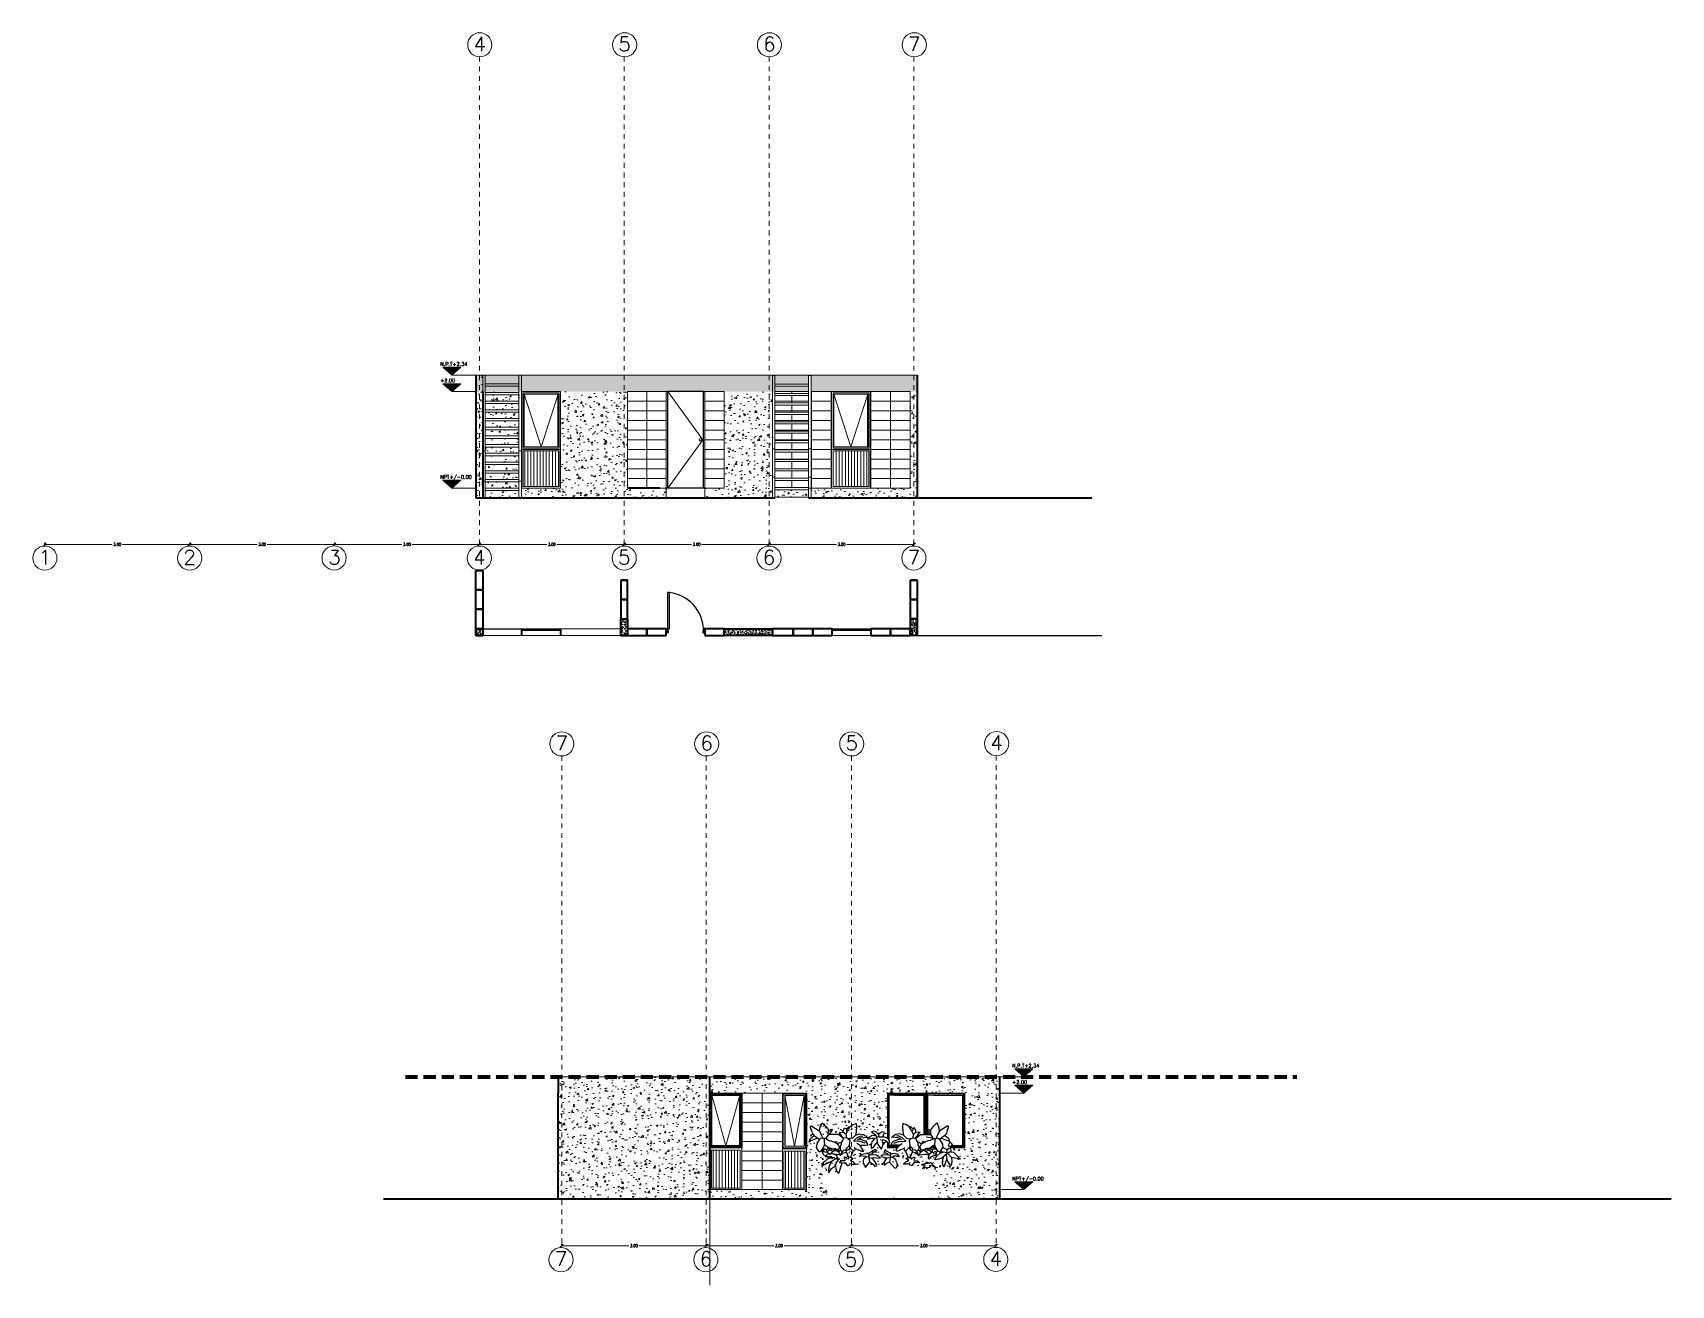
# Model space of a CAD drawing. Header units: inches. Extents: x -1721 to -596, y -6348 to -3031.
# Drawn here: x -691.12 to -657.19, y -3109.74 to -3083.8 of the extents above; entities that cross this region are included whole.
import ezdxf

# ---------------------------------------------------------------- set-up
doc = ezdxf.new("R2010")
doc.units = ezdxf.units.IN
doc.header["$MEASUREMENT"] = 0
doc.linetypes.add('CENTER', pattern=[2, 1.25, -0.25, 0.25, -0.25])
doc.linetypes.add('HIDDEN', pattern=[0.375, 0.25, -0.125])
for name, color, linetype, lineweight in [('$1$A-DOOR-FULL', 4, 'Continuous', 25), ('$1$A-FLOR-FTPT', 6, 'Continuous', 70), ('$1$A-FLOR-PATT', 8, 'Continuous', 18), ('$1$A-FURN', 8, 'Continuous', 18), ('$1$A-GLAZ-FULL', 4, 'Continuous', 25), ('$1$A-WALL-FULL', 7, 'Continuous', 35), ('A-ANNO-DIMS', 3, 'Continuous', 18), ('A-ANNO-SYMB', 3, 'Continuous', 18), ('A-ANNO-TEXT', 3, 'Continuous', 18), ('A-DOOR-FULL', 4, 'Continuous', 25), ('A-ELEV-MBE1', 7, 'Continuous', 13), ('A-ELEV-MBE2', 4, 'Continuous', 18), ('A-ELEV-PATT', 8, 'Continuous', 13), ('A-SECT-MCUT', 7, 'Continuous', 35), ('linee di sezione', 3, 'Continuous', 13)]:
    doc.layers.add(name, color=color, linetype=linetype, lineweight=lineweight)
for name, color, linetype in [('$1$Layer1', 7, 'Continuous'), ('Layer1', 7, 'Continuous'), ('linee sezioni frecce', 5, 'Continuous'), ('VEGETAZIONE', 94, 'Continuous')]:
    doc.layers.add(name, color=color, linetype=linetype)
doc.styles.add('E-ROMANS', font='romans.shx', dxfattribs={"width": 0.8})
doc.dimstyles.new('E-0050_TICK_12', dxfattribs={"dimscale": 0.001, "dimtxt": 60, "dimasz": 60, "dimexe": 30, "dimexo": 20, "dimgap": 30, "dimtad": 0, "dimzin": 0, "dimdsep": 46, "dimtxsty": 'E-ROMANS', "dimblk": 'OBLIQUE', "dimcen": 30, "dimclrd": 256, "dimclre": 256, "dimclrt": 256, "dimadec": 0, "dimazin": 0, "dimtfac": 1, "dimtmove": 1, "dimatfit": 3, "dimldrblk": 'OPEN90', "dimfxl": 1, "dimtfill": 1, "dimtolj": 1, "dimtzin": 0, "dimlwd": -1, "dimarcsym": 0})
pattern_1 = [(50, (-657.52882, -2986.64248), (0.3643693, -0.0318782), [0.0381, -0.4191]), (355, (-657.52882, -2986.64248), (-0.0704857, 0.3821133), [0.03048, -0.33528]), (100.451, (-657.49846, -2986.64514), (0.293885, 0.3502334), [0.03238, -0.35618]), (46.1842, (-657.5288, -2986.5409), (0.542158, -0.0840847), [0.05715, -0.62865]), (96.6356, (-657.48364, -2986.5479), (0.4748085, 0.494851), [0.04857, -0.53427]), (351.184, (-657.5288, -2986.5409), (0.4748092, 0.4948502), [0.04572, -0.50292]), (21, (-657.47802, -2986.56628), (0.3032298, -0.204531), [0.0381, -0.4191]), (326, (-657.47802, -2986.56628), (0.123604, 0.3683759), [0.03048, -0.33528]), (71.4514, (-657.45275, -2986.58332), (0.426833, 0.1638457), [0.03238, -0.35618]), (37.5, (-657.52882, -2986.64248), (0.0061772, 0.16911008), [0, -0.331216, 0, -0.34036, 0, -0.33655]), (7.5, (-657.52882, -2986.64248), (0.13363933, 0.20036115), [0, -0.194056, 0, -0.323596, 0, -0.12827]), (327.5, (-657.6421, -2986.64248), (0.27118119, -0.01145749), [0, -0.127, 0, -0.39624, 0, -0.52578]), (317.5, (-657.6929, -2986.64248), (0.29625836, 0.050853), [0, -0.1651, 0, -0.263144, 0, -0.37338])]

msp = doc.modelspace()

# ---------------------------------------------------------------- texts
at = {"layer": 'A-ANNO-TEXT', "style": 'E-ROMANS'}
for s, height, p in [('4', 0.3, (-681.994, -3084.178)), ('5', 0.3, (-678.994, -3084.178)), ('6', 0.3, (-675.994, -3084.178)), ('7', 0.3, (-672.994, -3084.178)), ('N.P.T+2.34', 0.075, (-682.683, -3090.696)), ('+2.00', 0.075, (-682.683, -3091.036)), ('NPT+/-0.00', 0.075, (-682.683, -3093.036)), ('1', 0.3, (-691.002, -3094.81)), ('2', 0.3, (-688.002, -3094.81)), ('3', 0.3, (-685.002, -3094.81)), ('4', 0.3, (-682.002, -3094.81)), ('5', 0.3, (-679.002, -3094.81)), ('6', 0.3, (-676.002, -3094.81)), ('7', 0.3, (-673.002, -3094.81)), ('7', 0.3, (-680.294, -3098.659)), ('6', 0.3, (-677.294, -3098.659)), ('5', 0.3, (-674.289, -3098.659)), ('4', 0.3, (-671.289, -3098.653)), ('N.P.T+2.34', 0.075, (-670.837, -3105.23)), ('+2.00', 0.075, (-670.837, -3105.57)), ('NPT+/-0.00', 0.075, (-670.837, -3107.57)), ('7', 0.3, (-680.311, -3109.344)), ('6', 0.3, (-677.311, -3109.344)), ('5', 0.3, (-674.306, -3109.357)), ('4', 0.3, (-671.306, -3109.338))]:
    msp.add_text(s, height=height, dxfattribs=at).set_placement(p)

# ---------------------------------------------------------------- blocks, each defined once
blk = doc.blocks.new('_Oblique')
at = {"color": 0, "linetype": 'ByBlock', "lineweight": -2}
blk.add_line((-0.5, -0.5), (0.5, 0.5), dxfattribs=at)
blk = doc.blocks.new('*D7')
at = {"layer": 'A-ANNO-DIMS', "lineweight": -2, "transparency": 16777216}
for p, q in [((-690.873, -3094.373), (-690.873, -3094.363)), ((-687.873, -3094.373), (-687.873, -3094.363))]:
    blk.add_line(p, q, dxfattribs=at)
at = {"layer": 'A-ANNO-DIMS', "transparency": 16777216}
for p, q in [((-690.873, -3094.393), (-689.477, -3094.393)), ((-687.873, -3094.393), (-689.27, -3094.393))]:
    blk.add_line(p, q, dxfattribs=at)
at = {"layer": 'DEFPOINTS', "color": 0, "transparency": 16777216}
for p in [(-690.873, -3094.393), (-687.873, -3094.393), (-687.873, -3094.393)]:
    blk.add_point(p, dxfattribs=at)
at = {"layer": 'A-ANNO-DIMS', "transparency": 16777216, "xscale": 0.06, "yscale": 0.06, "zscale": 0.06, "rotation": 180}
blk.add_blockref('_Oblique', (-690.873, -3094.393), dxfattribs=at)
at = {"layer": 'A-ANNO-DIMS', "transparency": 16777216, "xscale": 0.06, "yscale": 0.06, "zscale": 0.06}
blk.add_blockref('_Oblique', (-687.873, -3094.393), dxfattribs=at)
at = {"layer": 'A-ANNO-DIMS', "transparency": 16777216, "insert": (-689.373, -3094.393), "char_height": 0.06, "attachment_point": 5, "style": 'E-ROMANS', "bg_fill": 3, "box_fill_scale": 1.25, "bg_fill_color": 256, "bg_fill_true_color": 13158600, "bg_fill_transparency": 0}
blk.add_mtext('\\A1;3.00', dxfattribs=at)
blk = doc.blocks.new('_Open90')
at = {"color": 0, "linetype": 'ByBlock', "lineweight": -2}
for p, q in [((0, 0), (-1, 0)), ((-0.5, 0.5), (0, 0)), ((0, 0), (-0.5, -0.5))]:
    blk.add_line(p, q, dxfattribs=at)
blk = doc.blocks.new('*D8')
at = {"layer": 'A-ANNO-DIMS', "lineweight": -2, "transparency": 16777216}
for p, q in [((-687.873, -3094.373), (-687.873, -3094.363)), ((-684.873, -3094.373), (-684.873, -3094.363))]:
    blk.add_line(p, q, dxfattribs=at)
at = {"layer": 'A-ANNO-DIMS', "transparency": 16777216}
for p, q in [((-687.873, -3094.393), (-686.477, -3094.393)), ((-684.873, -3094.393), (-686.27, -3094.393))]:
    blk.add_line(p, q, dxfattribs=at)
at = {"layer": 'DEFPOINTS', "color": 0, "transparency": 16777216}
for p in [(-687.873, -3094.393), (-684.873, -3094.393), (-684.873, -3094.393)]:
    blk.add_point(p, dxfattribs=at)
at = {"layer": 'A-ANNO-DIMS', "transparency": 16777216, "xscale": 0.06, "yscale": 0.06, "zscale": 0.06, "rotation": 180}
blk.add_blockref('_Oblique', (-687.873, -3094.393), dxfattribs=at)
at = {"layer": 'A-ANNO-DIMS', "transparency": 16777216, "xscale": 0.06, "yscale": 0.06, "zscale": 0.06}
blk.add_blockref('_Oblique', (-684.873, -3094.393), dxfattribs=at)
at = {"layer": 'A-ANNO-DIMS', "transparency": 16777216, "insert": (-686.373, -3094.393), "char_height": 0.06, "attachment_point": 5, "style": 'E-ROMANS', "bg_fill": 3, "box_fill_scale": 1.25, "bg_fill_color": 256, "bg_fill_true_color": 13158600, "bg_fill_transparency": 0}
blk.add_mtext('\\A1;3.00', dxfattribs=at)
blk = doc.blocks.new('*D9')
at = {"layer": 'A-ANNO-DIMS', "lineweight": -2, "transparency": 16777216}
for p, q in [((-684.873, -3094.373), (-684.873, -3094.363)), ((-681.873, -3094.373), (-681.873, -3094.363))]:
    blk.add_line(p, q, dxfattribs=at)
at = {"layer": 'A-ANNO-DIMS', "transparency": 16777216}
for p, q in [((-684.873, -3094.393), (-683.477, -3094.393)), ((-681.873, -3094.393), (-683.27, -3094.393))]:
    blk.add_line(p, q, dxfattribs=at)
at = {"layer": 'DEFPOINTS', "color": 0, "transparency": 16777216}
for p in [(-684.873, -3094.393), (-681.873, -3094.393), (-681.873, -3094.393)]:
    blk.add_point(p, dxfattribs=at)
at = {"layer": 'A-ANNO-DIMS', "transparency": 16777216, "xscale": 0.06, "yscale": 0.06, "zscale": 0.06, "rotation": 180}
blk.add_blockref('_Oblique', (-684.873, -3094.393), dxfattribs=at)
at = {"layer": 'A-ANNO-DIMS', "transparency": 16777216, "xscale": 0.06, "yscale": 0.06, "zscale": 0.06}
blk.add_blockref('_Oblique', (-681.873, -3094.393), dxfattribs=at)
at = {"layer": 'A-ANNO-DIMS', "transparency": 16777216, "insert": (-683.373, -3094.393), "char_height": 0.06, "attachment_point": 5, "style": 'E-ROMANS', "bg_fill": 3, "box_fill_scale": 1.25, "bg_fill_color": 256, "bg_fill_true_color": 13158600, "bg_fill_transparency": 0}
blk.add_mtext('\\A1;3.00', dxfattribs=at)
blk = doc.blocks.new('*D10')
at = {"layer": 'A-ANNO-DIMS', "lineweight": -2, "transparency": 16777216}
for p, q in [((-681.873, -3094.373), (-681.873, -3094.363)), ((-678.873, -3094.373), (-678.873, -3094.363))]:
    blk.add_line(p, q, dxfattribs=at)
at = {"layer": 'A-ANNO-DIMS', "transparency": 16777216}
for p, q in [((-681.873, -3094.393), (-680.477, -3094.393)), ((-678.873, -3094.393), (-680.27, -3094.393))]:
    blk.add_line(p, q, dxfattribs=at)
at = {"layer": 'DEFPOINTS', "color": 0, "transparency": 16777216}
for p in [(-681.873, -3094.393), (-678.873, -3094.393), (-678.873, -3094.393)]:
    blk.add_point(p, dxfattribs=at)
at = {"layer": 'A-ANNO-DIMS', "transparency": 16777216, "xscale": 0.06, "yscale": 0.06, "zscale": 0.06, "rotation": 180}
blk.add_blockref('_Oblique', (-681.873, -3094.393), dxfattribs=at)
at = {"layer": 'A-ANNO-DIMS', "transparency": 16777216, "xscale": 0.06, "yscale": 0.06, "zscale": 0.06}
blk.add_blockref('_Oblique', (-678.873, -3094.393), dxfattribs=at)
at = {"layer": 'A-ANNO-DIMS', "transparency": 16777216, "insert": (-680.373, -3094.393), "char_height": 0.06, "attachment_point": 5, "style": 'E-ROMANS', "bg_fill": 3, "box_fill_scale": 1.25, "bg_fill_color": 256, "bg_fill_true_color": 13158600, "bg_fill_transparency": 0}
blk.add_mtext('\\A1;3.00', dxfattribs=at)
blk = doc.blocks.new('*D11')
at = {"layer": 'A-ANNO-DIMS', "lineweight": -2, "transparency": 16777216}
for p, q in [((-678.873, -3094.373), (-678.873, -3094.363)), ((-675.873, -3094.373), (-675.873, -3094.363))]:
    blk.add_line(p, q, dxfattribs=at)
at = {"layer": 'A-ANNO-DIMS', "transparency": 16777216}
for p, q in [((-678.873, -3094.393), (-677.477, -3094.393)), ((-675.873, -3094.393), (-677.27, -3094.393))]:
    blk.add_line(p, q, dxfattribs=at)
at = {"layer": 'DEFPOINTS', "color": 0, "transparency": 16777216}
for p in [(-678.873, -3094.393), (-675.873, -3094.393), (-675.873, -3094.393)]:
    blk.add_point(p, dxfattribs=at)
at = {"layer": 'A-ANNO-DIMS', "transparency": 16777216, "xscale": 0.06, "yscale": 0.06, "zscale": 0.06, "rotation": 180}
blk.add_blockref('_Oblique', (-678.873, -3094.393), dxfattribs=at)
at = {"layer": 'A-ANNO-DIMS', "transparency": 16777216, "xscale": 0.06, "yscale": 0.06, "zscale": 0.06}
blk.add_blockref('_Oblique', (-675.873, -3094.393), dxfattribs=at)
at = {"layer": 'A-ANNO-DIMS', "transparency": 16777216, "insert": (-677.373, -3094.393), "char_height": 0.06, "attachment_point": 5, "style": 'E-ROMANS', "bg_fill": 3, "box_fill_scale": 1.25, "bg_fill_color": 256, "bg_fill_true_color": 13158600, "bg_fill_transparency": 0}
blk.add_mtext('\\A1;3.00', dxfattribs=at)
blk = doc.blocks.new('*D12')
at = {"layer": 'A-ANNO-DIMS', "lineweight": -2, "transparency": 16777216}
for p, q in [((-675.873, -3094.373), (-675.873, -3094.363)), ((-672.873, -3094.373), (-672.873, -3094.363))]:
    blk.add_line(p, q, dxfattribs=at)
at = {"layer": 'A-ANNO-DIMS', "transparency": 16777216}
for p, q in [((-675.873, -3094.393), (-674.477, -3094.393)), ((-672.873, -3094.393), (-674.27, -3094.393))]:
    blk.add_line(p, q, dxfattribs=at)
at = {"layer": 'DEFPOINTS', "color": 0, "transparency": 16777216}
for p in [(-675.873, -3094.393), (-672.873, -3094.393), (-672.873, -3094.393)]:
    blk.add_point(p, dxfattribs=at)
at = {"layer": 'A-ANNO-DIMS', "transparency": 16777216, "xscale": 0.06, "yscale": 0.06, "zscale": 0.06, "rotation": 180}
blk.add_blockref('_Oblique', (-675.873, -3094.393), dxfattribs=at)
at = {"layer": 'A-ANNO-DIMS', "transparency": 16777216, "xscale": 0.06, "yscale": 0.06, "zscale": 0.06}
blk.add_blockref('_Oblique', (-672.873, -3094.393), dxfattribs=at)
at = {"layer": 'A-ANNO-DIMS', "transparency": 16777216, "insert": (-674.373, -3094.393), "char_height": 0.06, "attachment_point": 5, "style": 'E-ROMANS', "bg_fill": 3, "box_fill_scale": 1.25, "bg_fill_color": 256, "bg_fill_true_color": 13158600, "bg_fill_transparency": 0}
blk.add_mtext('\\A1;3.00', dxfattribs=at)
blk = doc.blocks.new('*D13')
at = {"layer": 'A-ANNO-DIMS', "lineweight": -2, "transparency": 16777216}
for p, q in [((-680.168, -3108.901), (-680.168, -3108.891)), ((-677.173, -3108.901), (-677.173, -3108.891))]:
    blk.add_line(p, q, dxfattribs=at)
at = {"layer": 'A-ANNO-DIMS', "transparency": 16777216}
for p, q in [((-680.168, -3108.921), (-678.774, -3108.921)), ((-677.173, -3108.921), (-678.568, -3108.921))]:
    blk.add_line(p, q, dxfattribs=at)
at = {"layer": 'DEFPOINTS', "color": 0, "transparency": 16777216}
for p in [(-680.168, -3108.921), (-677.173, -3108.921), (-677.173, -3108.921)]:
    blk.add_point(p, dxfattribs=at)
at = {"layer": 'A-ANNO-DIMS', "transparency": 16777216, "xscale": 0.06, "yscale": 0.06, "zscale": 0.06, "rotation": 180}
blk.add_blockref('_Oblique', (-680.168, -3108.921), dxfattribs=at)
at = {"layer": 'A-ANNO-DIMS', "transparency": 16777216, "xscale": 0.06, "yscale": 0.06, "zscale": 0.06}
blk.add_blockref('_Oblique', (-677.173, -3108.921), dxfattribs=at)
at = {"layer": 'A-ANNO-DIMS', "transparency": 16777216, "insert": (-678.671, -3108.921), "char_height": 0.06, "attachment_point": 5, "style": 'E-ROMANS', "bg_fill": 3, "box_fill_scale": 1.25, "bg_fill_color": 256, "bg_fill_true_color": 13158600, "bg_fill_transparency": 0}
blk.add_mtext('\\A1;3.00', dxfattribs=at)
blk = doc.blocks.new('*D14')
at = {"layer": 'A-ANNO-DIMS', "lineweight": -2, "transparency": 16777216}
for p, q in [((-674.168, -3108.901), (-674.168, -3108.891)), ((-671.168, -3108.901), (-671.168, -3108.891))]:
    blk.add_line(p, q, dxfattribs=at)
at = {"layer": 'A-ANNO-DIMS', "transparency": 16777216}
for p, q in [((-674.168, -3108.921), (-672.771, -3108.921)), ((-671.168, -3108.921), (-672.565, -3108.921))]:
    blk.add_line(p, q, dxfattribs=at)
at = {"layer": 'DEFPOINTS', "color": 0, "transparency": 16777216}
for p in [(-674.168, -3108.921), (-671.168, -3108.921), (-671.168, -3108.921)]:
    blk.add_point(p, dxfattribs=at)
at = {"layer": 'A-ANNO-DIMS', "transparency": 16777216, "xscale": 0.06, "yscale": 0.06, "zscale": 0.06, "rotation": 180}
blk.add_blockref('_Oblique', (-674.168, -3108.921), dxfattribs=at)
at = {"layer": 'A-ANNO-DIMS', "transparency": 16777216, "xscale": 0.06, "yscale": 0.06, "zscale": 0.06}
blk.add_blockref('_Oblique', (-671.168, -3108.921), dxfattribs=at)
at = {"layer": 'A-ANNO-DIMS', "transparency": 16777216, "insert": (-672.668, -3108.921), "char_height": 0.06, "attachment_point": 5, "style": 'E-ROMANS', "bg_fill": 3, "box_fill_scale": 1.25, "bg_fill_color": 256, "bg_fill_true_color": 13158600, "bg_fill_transparency": 0}
blk.add_mtext('\\A1;3.00', dxfattribs=at)
blk = doc.blocks.new('*D15')
at = {"layer": 'A-ANNO-DIMS', "lineweight": -2, "transparency": 16777216}
for p, q in [((-677.163, -3108.901), (-677.163, -3108.891)), ((-674.168, -3108.901), (-674.168, -3108.891))]:
    blk.add_line(p, q, dxfattribs=at)
at = {"layer": 'A-ANNO-DIMS', "transparency": 16777216}
for p, q in [((-677.163, -3108.921), (-675.769, -3108.921)), ((-674.168, -3108.921), (-675.563, -3108.921))]:
    blk.add_line(p, q, dxfattribs=at)
at = {"layer": 'DEFPOINTS', "color": 0, "transparency": 16777216}
for p in [(-677.163, -3108.921), (-674.168, -3108.921), (-674.168, -3108.921)]:
    blk.add_point(p, dxfattribs=at)
at = {"layer": 'A-ANNO-DIMS', "transparency": 16777216, "xscale": 0.06, "yscale": 0.06, "zscale": 0.06, "rotation": 180}
blk.add_blockref('_Oblique', (-677.163, -3108.921), dxfattribs=at)
at = {"layer": 'A-ANNO-DIMS', "transparency": 16777216, "xscale": 0.06, "yscale": 0.06, "zscale": 0.06}
blk.add_blockref('_Oblique', (-674.168, -3108.921), dxfattribs=at)
at = {"layer": 'A-ANNO-DIMS', "transparency": 16777216, "insert": (-675.666, -3108.921), "char_height": 0.06, "attachment_point": 5, "style": 'E-ROMANS', "bg_fill": 3, "box_fill_scale": 1.25, "bg_fill_color": 256, "bg_fill_true_color": 13158600, "bg_fill_transparency": 0}
blk.add_mtext('\\A1;3.00', dxfattribs=at)

# ---------------------------------------------------------------- hatches: boundary and pattern name
at = {"layer": '$1$A-FLOR-PATT'}
h = msp.add_hatch(dxfattribs=at)
h.set_pattern_fill('AR-CONC', color=256, scale=0.0005, style=0)
h.set_pattern_definition([(50, (-657.52882, -3009.13192), (0.091092334, -0.00796954), [0.009525, -0.104775]), (355, (-657.52882, -3009.13192), (-0.01762141, 0.09552832), [0.00762, -0.08382]), (100.451, (-657.52123, -3009.13258), (0.07347125, 0.08755834), [0.008095, -0.089045]), (46.1842, (-657.52882, -3009.10652), (0.13553952, -0.02102116), [0.0142875, -0.1571625]), (96.6356, (-657.51753, -3009.10827), (0.11870212, 0.12371278), [0.0121425, -0.1335675]), (351.184, (-657.52882, -3009.10652), (0.1187023, 0.12371256), [0.01143, -0.12573]), (21, (-657.51612, -3009.11287), (0.07580744, -0.05113276), [0.009525, -0.104775]), (326, (-657.51612, -3009.11287), (0.03090101, 0.09209398), [0.00762, -0.08382]), (71.4514, (-657.5098, -3009.11713), (0.106708245, 0.04096143), [0.008095, -0.089045]), (37.5, (-657.52882, -3009.13192), (0.001544302, 0.04227752), [0, -0.082804, 0, -0.08509, 0, -0.0841375]), (7.5, (-657.52882, -3009.13192), (0.033409831, 0.050090287), [0, -0.048514, 0, -0.080899, 0, -0.0320675]), (327.5, (-657.557142, -3009.13192), (0.067795298, -0.002864372), [0, -0.03175, 0, -0.09906, 0, -0.131445]), (317.5, (-657.56984, -3009.13192), (0.07406459, 0.012713246), [0, -0.041275, 0, -0.065786, 0, -0.093345])])
h.paths.add_polyline_path([(-678.803, -3095.933), (-678.943, -3095.933), (-678.943, -3096.283), (-678.803, -3096.283)])
h = msp.add_hatch(dxfattribs=at)
h.set_pattern_fill('AR-CONC', color=256, scale=0.0005, style=0)
h.set_pattern_definition([(50, (-639.52882, -3009.13192), (0.091092334, -0.00796954), [0.009525, -0.104775]), (355, (-639.52882, -3009.13192), (-0.01762141, 0.09552832), [0.00762, -0.08382]), (100.451, (-639.52123, -3009.13258), (0.07347125, 0.08755834), [0.008095, -0.089045]), (46.1842, (-639.52882, -3009.10652), (0.13553952, -0.02102116), [0.0142875, -0.1571625]), (96.6356, (-639.51753, -3009.10827), (0.11870212, 0.12371278), [0.0121425, -0.1335675]), (351.184, (-639.52882, -3009.10652), (0.1187023, 0.12371256), [0.01143, -0.12573]), (21, (-639.51612, -3009.11287), (0.07580744, -0.05113276), [0.009525, -0.104775]), (326, (-639.51612, -3009.11287), (0.03090101, 0.09209398), [0.00762, -0.08382]), (71.4514, (-639.5098, -3009.11713), (0.106708245, 0.04096143), [0.008095, -0.089045]), (37.5, (-639.52882, -3009.13192), (0.001544302, 0.04227752), [0, -0.082804, 0, -0.08509, 0, -0.0841375]), (7.5, (-639.52882, -3009.13192), (0.033409831, 0.050090287), [0, -0.048514, 0, -0.080899, 0, -0.0320675]), (327.5, (-639.557142, -3009.13192), (0.067795298, -0.002864372), [0, -0.03175, 0, -0.09906, 0, -0.131445]), (317.5, (-639.56984, -3009.13192), (0.07406459, 0.012713246), [0, -0.041275, 0, -0.065786, 0, -0.093345])])
h.paths.add_polyline_path([(-672.943, -3096.283), (-672.803, -3096.283), (-672.803, -3095.933), (-672.943, -3095.933)])
h = msp.add_hatch(dxfattribs=at)
h.set_pattern_fill('AR-CONC', color=256, scale=0.0005, style=0)
h.set_pattern_definition([(50, (-649.33882, -3009.13192), (0.091092334, -0.00796954), [0.009525, -0.104775]), (355, (-649.33882, -3009.13192), (-0.01762141, 0.09552832), [0.00762, -0.08382]), (100.451, (-649.33123, -3009.13258), (0.07347125, 0.08755834), [0.008095, -0.089045]), (46.1842, (-649.33882, -3009.10652), (0.13553952, -0.02102116), [0.0142875, -0.1571625]), (96.6356, (-649.32753, -3009.10827), (0.11870212, 0.12371278), [0.0121425, -0.1335675]), (351.184, (-649.33882, -3009.10652), (0.1187023, 0.12371256), [0.01143, -0.12573]), (21, (-649.32612, -3009.11287), (0.07580744, -0.05113276), [0.009525, -0.104775]), (326, (-649.32612, -3009.11287), (0.03090101, 0.09209398), [0.00762, -0.08382]), (71.4514, (-649.3198, -3009.11713), (0.106708245, 0.04096143), [0.008095, -0.089045]), (37.5, (-649.33882, -3009.13192), (0.001544302, 0.04227752), [0, -0.082804, 0, -0.08509, 0, -0.0841375]), (7.5, (-649.33882, -3009.13192), (0.033409831, 0.050090287), [0, -0.048514, 0, -0.080899, 0, -0.0320675]), (327.5, (-649.367142, -3009.13192), (0.067795298, -0.002864372), [0, -0.03175, 0, -0.09906, 0, -0.131445]), (317.5, (-649.37984, -3009.13192), (0.07406459, 0.012713246), [0, -0.041275, 0, -0.065786, 0, -0.093345])])
h.paths.add_polyline_path([(-681.943, -3096.143), (-681.943, -3096.283), (-681.803, -3096.283), (-681.803, -3096.143)])
for points in [[(-680.977, -3096.179), (-680.977, -3096.177), (-680.991, -3096.177), (-680.991, -3096.155), (-680.977, -3096.155), (-680.977, -3096.153), (-680.993, -3096.153), (-680.993, -3096.179)], [(-680.21, -3096.179), (-680.21, -3096.177), (-680.196, -3096.177), (-680.196, -3096.155), (-680.21, -3096.155), (-680.21, -3096.153), (-680.193, -3096.153), (-680.193, -3096.179)], [(-674.547, -3096.179), (-674.547, -3096.177), (-674.561, -3096.177), (-674.561, -3096.155), (-674.547, -3096.155), (-674.547, -3096.153), (-674.563, -3096.153), (-674.563, -3096.179)], [(-673.78, -3096.179), (-673.78, -3096.177), (-673.766, -3096.177), (-673.766, -3096.155), (-673.78, -3096.155), (-673.78, -3096.153), (-673.763, -3096.153), (-673.763, -3096.179)]]:
    msp.add_hatch(color=256, dxfattribs=at).paths.add_polyline_path(points)
h = msp.add_hatch(dxfattribs=at)
h.set_pattern_fill('AR-CONC', color=256, scale=0.0005, style=0)
h.set_pattern_definition([(50, (-657.53882, -3009.13192), (0.091092334, -0.00796954), [0.009525, -0.104775]), (355, (-657.53882, -3009.13192), (-0.01762141, 0.09552832), [0.00762, -0.08382]), (100.451, (-657.53123, -3009.13258), (0.07347125, 0.08755834), [0.008095, -0.089045]), (46.1842, (-657.53882, -3009.10652), (0.13553952, -0.02102116), [0.0142875, -0.1571625]), (96.6356, (-657.52753, -3009.10827), (0.11870212, 0.12371278), [0.0121425, -0.1335675]), (351.184, (-657.53882, -3009.10652), (0.1187023, 0.12371256), [0.01143, -0.12573]), (21, (-657.52612, -3009.11287), (0.07580744, -0.05113276), [0.009525, -0.104775]), (326, (-657.52612, -3009.11287), (0.03090101, 0.09209398), [0.00762, -0.08382]), (71.4514, (-657.5198, -3009.11713), (0.106708245, 0.04096143), [0.008095, -0.089045]), (37.5, (-657.53882, -3009.13192), (0.001544302, 0.04227752), [0, -0.082804, 0, -0.08509, 0, -0.0841375]), (7.5, (-657.53882, -3009.13192), (0.033409831, 0.050090287), [0, -0.048514, 0, -0.080899, 0, -0.0320675]), (327.5, (-657.567142, -3009.13192), (0.067795298, -0.002864372), [0, -0.03175, 0, -0.09906, 0, -0.131445]), (317.5, (-657.57984, -3009.13192), (0.07406459, 0.012713246), [0, -0.041275, 0, -0.065786, 0, -0.093345])])
h.paths.add_polyline_path([(-676.803, -3096.143), (-676.803, -3096.283), (-675.803, -3096.283), (-675.803, -3096.143)])
at = {"layer": 'A-ELEV-PATT'}
h = msp.add_hatch(dxfattribs=at)
h.set_pattern_fill('ANSI31', color=256, scale=0.005, angle=225, style=0)
h.set_pattern_definition([(270, (-477.959862, -3222.552371), (0.015875, -4e-17), [])])
h.paths.add_polyline_path([(-682.627, -3090.725), (-682.443, -3090.887), (-682.259, -3090.725)])
h = msp.add_hatch(dxfattribs=at)
h.set_pattern_fill('AR-CONC', color=256, scale=0.002, style=0)
h.set_pattern_definition([(50, (-657.53882, -2986.64248), (0.3643693, -0.0318782), [0.0381, -0.4191]), (355, (-657.53882, -2986.64248), (-0.0704857, 0.3821133), [0.03048, -0.33528]), (100.451, (-657.50846, -2986.64514), (0.293885, 0.3502334), [0.03238, -0.35618]), (46.1842, (-657.5388, -2986.5409), (0.542158, -0.0840847), [0.05715, -0.62865]), (96.6356, (-657.49364, -2986.5479), (0.4748085, 0.494851), [0.04857, -0.53427]), (351.184, (-657.5388, -2986.5409), (0.4748092, 0.4948502), [0.04572, -0.50292]), (21, (-657.48802, -2986.56628), (0.3032298, -0.204531), [0.0381, -0.4191]), (326, (-657.48802, -2986.56628), (0.123604, 0.3683759), [0.03048, -0.33528]), (71.4514, (-657.46275, -2986.58332), (0.426833, 0.1638457), [0.03238, -0.35618]), (37.5, (-657.53882, -2986.64248), (0.0061772, 0.16911008), [0, -0.331216, 0, -0.34036, 0, -0.33655]), (7.5, (-657.53882, -2986.64248), (0.13363933, 0.20036115), [0, -0.194056, 0, -0.323596, 0, -0.12827]), (327.5, (-657.6521, -2986.64248), (0.27118119, -0.01145749), [0, -0.127, 0, -0.39624, 0, -0.52578]), (317.5, (-657.7029, -2986.64248), (0.29625836, 0.050853), [0, -0.1651, 0, -0.263144, 0, -0.37338])])
h.paths.add_polyline_path([(-681.753, -3092.557), (-681.753, -3092.687), (-681.053, -3092.687), (-681.053, -3092.557)])
h.paths.add_polyline_path([(-681.753, -3091.297), (-681.753, -3091.427), (-681.053, -3091.427), (-681.053, -3091.297)])
h.paths.add_polyline_path([(-681.753, -3091.227), (-681.753, -3091.247), (-681.053, -3091.247), (-681.053, -3091.227)])
h.paths.add_polyline_path([(-681.753, -3091.477), (-681.753, -3091.607), (-681.053, -3091.607), (-681.053, -3091.477)])
h.paths.add_polyline_path([(-681.803, -3093.427), (-681.803, -3090.887), (-681.943, -3090.887), (-681.943, -3093.427)])
h.paths.add_polyline_path([(-681.753, -3091.657), (-681.753, -3091.787), (-681.053, -3091.787), (-681.053, -3091.657)])
h.paths.add_polyline_path([(-681.753, -3093.277), (-681.753, -3093.427), (-681.053, -3093.427), (-681.053, -3093.277)])
h.paths.add_polyline_path([(-681.753, -3091.837), (-681.753, -3091.967), (-681.053, -3091.967), (-681.053, -3091.837)])
h.paths.add_polyline_path([(-681.753, -3093.097), (-681.753, -3093.227), (-681.053, -3093.227), (-681.053, -3093.097)])
h.paths.add_polyline_path([(-681.753, -3092.017), (-681.753, -3092.147), (-681.053, -3092.147), (-681.053, -3092.017)])
h.paths.add_polyline_path([(-681.753, -3092.917), (-681.753, -3093.047), (-681.053, -3093.047), (-681.053, -3092.917)])
h.paths.add_polyline_path([(-681.753, -3092.197), (-681.753, -3092.327), (-681.053, -3092.327), (-681.053, -3092.197)])
h.paths.add_polyline_path([(-681.753, -3092.737), (-681.753, -3092.867), (-681.053, -3092.867), (-681.053, -3092.737)])
h.paths.add_polyline_path([(-681.753, -3092.377), (-681.753, -3092.507), (-681.053, -3092.507), (-681.053, -3092.377)])
h = msp.add_hatch(dxfattribs=at)
h.set_pattern_fill('AR-CONC', color=256, scale=0.002, angle=360, style=0)
h.set_pattern_definition([(50, (-705.61083, -3142.98666), (0.3643693, -0.0318782), [0.0381, -0.4191]), (355, (-705.61083, -3142.98666), (-0.0704857, 0.3821133), [0.03048, -0.33528]), (100.451, (-705.58047, -3142.9893), (0.293885, 0.3502334), [0.03238, -0.35618]), (46.1842, (-705.61083, -3142.88506), (0.542158, -0.0840847), [0.05715, -0.62865]), (96.6356, (-705.56565, -3142.89206), (0.4748085, 0.494851), [0.04857, -0.53427]), (351.184, (-705.61083, -3142.88506), (0.474809, 0.49485), [0.04572, -0.50292]), (21, (-705.56003, -3142.91046), (0.3032298, -0.204531), [0.0381, -0.4191]), (326, (-705.56003, -3142.91046), (0.123604, 0.368376), [0.03048, -0.33528]), (71.4514, (-705.53476, -3142.9275), (0.426833, 0.1638457), [0.03238, -0.35618]), (37.5, (-705.61083, -3142.98666), (0.0061772, 0.16911008), [0, -0.331216, 0, -0.34036, 0, -0.33655]), (7.5, (-705.61083, -3142.98666), (0.1336393, 0.20036115), [0, -0.194056, 0, -0.323596, 0, -0.12827]), (327.5, (-705.72412, -3142.98666), (0.2711812, -0.0114575), [0, -0.127, 0, -0.39624, 0, -0.52578]), (317.5, (-705.77492, -3142.98666), (0.2962584, 0.050853), [0, -0.1651, 0, -0.263144, 0, -0.37338])])
h.paths.add_polyline_path([(-675.053, -3091.072), (-675.053, -3091.117), (-675.753, -3091.117), (-675.753, -3091.072)])
h.paths.add_polyline_path([(-675.003, -3090.887), (-675.003, -3091.227), (-672.803, -3091.227), (-672.803, -3090.887)])
h.paths.add_polyline_path([(-675.053, -3091.227), (-675.053, -3090.887), (-681.943, -3090.887), (-681.943, -3091.227)])
h = msp.add_hatch(dxfattribs=at)
h.set_pattern_fill('ANSI31', color=256, scale=0.005, angle=225, style=0)
h.set_pattern_definition([(270, (-477.959862, -3222.892371), (0.015875, -4e-17), [])])
h.paths.add_polyline_path([(-682.627, -3091.065), (-682.443, -3091.227), (-682.259, -3091.065)])
h = msp.add_hatch(dxfattribs=at)
h.set_pattern_fill('AR-CONC', color=256, scale=0.002, style=0)
h.set_pattern_definition(pattern_1)
h.paths.add_polyline_path([(-678.943, -3093.427), (-678.003, -3093.427), (-678.003, -3093.227), (-678.803, -3093.227), (-678.803, -3092.627), (-678.803, -3092.427), (-678.803, -3092.227), (-678.803, -3092.027), (-678.803, -3091.827), (-678.803, -3091.627), (-678.803, -3091.427), (-678.803, -3091.23), (-680.193, -3091.23), (-680.193, -3092.377), (-680.193, -3093.227), (-680.993, -3093.227), (-681.003, -3093.227), (-681.003, -3093.427)])
h.paths.add_polyline_path([(-675.803, -3092.412), (-675.803, -3091.227), (-676.803, -3091.227), (-676.803, -3091.427), (-676.803, -3091.627), (-676.803, -3091.827), (-676.803, -3092.027), (-676.803, -3092.227), (-676.803, -3092.427), (-676.803, -3092.627), (-676.803, -3092.827), (-676.803, -3093.027), (-676.803, -3093.227), (-677.203, -3093.227), (-677.203, -3093.427), (-675.803, -3093.427)])
h = msp.add_hatch(dxfattribs=at)
h.set_pattern_fill('AR-CONC', color=256, scale=0.002, style=0)
h.set_pattern_definition(pattern_1)
h.paths.add_polyline_path([(-675.753, -3093.262), (-675.753, -3093.412), (-675.053, -3093.412), (-675.053, -3093.262)])
h.paths.add_polyline_path([(-675.003, -3093.227), (-675.003, -3093.427), (-672.803, -3093.427), (-672.803, -3091.227), (-672.953, -3091.227), (-672.953, -3093.227)])
h = msp.add_hatch(dxfattribs=at)
h.set_pattern_fill('ANSI31', color=256, scale=0.02, angle=45, style=0)
h.set_pattern_definition([(90, (-648.92882, -2986.64248), (-0.0635, 7e-18), [])])
h.paths.add_polyline_path([(-680.223, -3092.457), (-680.963, -3092.457), (-680.963, -3093.197), (-680.223, -3093.197)])
h = msp.add_hatch(dxfattribs=at)
h.set_pattern_fill('ANSI31', color=256, scale=0.02, angle=45, style=0)
h.set_pattern_definition([(90, (-657.52882, -2986.64248), (-0.0635, 7e-18), [])])
h.paths.add_polyline_path([(-674.548, -3092.457), (-674.548, -3093.197), (-673.808, -3093.197), (-673.808, -3092.457)])
h = msp.add_hatch(dxfattribs=at)
h.set_pattern_fill('ANSI31', color=256, scale=0.005, angle=225, style=0)
h.set_pattern_definition([(270, (-477.959862, -3224.892371), (0.015875, -4e-17), [])])
h.paths.add_polyline_path([(-682.627, -3093.065), (-682.443, -3093.227), (-682.259, -3093.065)])
h = msp.add_hatch(dxfattribs=at)
h.set_pattern_fill('AR-CONC', color=256, scale=0.002, angle=180, style=0)
h.set_pattern_definition([(50, (-695.51278, -3171.218), (0.3643693, -0.0318782), [0.0381, -0.4191]), (355, (-695.51278, -3171.218), (-0.0704857, 0.3821133), [0.03048, -0.33528]), (100.451, (-695.4824, -3171.22067), (0.293885, 0.3502334), [0.03238, -0.35618]), (46.1842, (-695.51278, -3171.1164), (0.542158, -0.0840847), [0.05715, -0.62865]), (96.6356, (-695.4676, -3171.1234), (0.4748085, 0.494851), [0.04857, -0.53427]), (351.184, (-695.5128, -3171.1164), (0.474809, 0.4948502), [0.04572, -0.50292]), (21, (-695.46198, -3171.1418), (0.3032298, -0.204531), [0.0381, -0.4191]), (326, (-695.46198, -3171.1418), (0.123604, 0.368376), [0.03048, -0.33528]), (71.4514, (-695.4367, -3171.15886), (0.426833, 0.1638457), [0.03238, -0.35618]), (37.5, (-695.51278, -3171.21801), (0.0061772, 0.16911008), [0, -0.331216, 0, -0.34036, 0, -0.33655]), (7.5, (-695.51278, -3171.21801), (0.13363933, 0.20036115), [0, -0.194056, 0, -0.323596, 0, -0.12827]), (327.5, (-695.62606, -3171.21801), (0.2711812, -0.0114575), [0, -0.127, 0, -0.39624, 0, -0.52578]), (317.5, (-695.67686, -3171.218), (0.2962584, 0.050853), [0, -0.1651, 0, -0.263144, 0, -0.37338])])
h.paths.add_polyline_path([(-680.238, -3107.96), (-677.098, -3107.96), (-677.098, -3105.76), (-677.146, -3105.76), (-677.238, -3105.76), (-677.238, -3107.76), (-677.238, -3105.42), (-680.238, -3105.42)])
h = msp.add_hatch(dxfattribs=at)
h.set_pattern_fill('AR-CONC', color=256, scale=0.002, angle=360, style=0)
h.set_pattern_definition([(50, (-696.38036, -3159.69755), (0.3643693, -0.0318782), [0.0381, -0.4191]), (355, (-696.38036, -3159.69755), (-0.0704857, 0.3821133), [0.03048, -0.33528]), (100.451, (-696.35, -3159.7002), (0.293885, 0.3502334), [0.03238, -0.35618]), (46.1842, (-696.38036, -3159.59595), (0.542158, -0.0840847), [0.05715, -0.62865]), (96.6356, (-696.3352, -3159.60296), (0.4748085, 0.494851), [0.04857, -0.53427]), (351.184, (-696.38036, -3159.59595), (0.474809, 0.49485), [0.04572, -0.50292]), (21, (-696.32956, -3159.62135), (0.3032298, -0.204531), [0.0381, -0.4191]), (326, (-696.32956, -3159.62135), (0.123604, 0.368376), [0.03048, -0.33528]), (71.4514, (-696.3043, -3159.6384), (0.426833, 0.1638457), [0.03238, -0.35618]), (37.5, (-696.38036, -3159.69755), (0.0061772, 0.16911008), [0, -0.331216, 0, -0.34036, 0, -0.33655]), (7.5, (-696.38036, -3159.69755), (0.1336393, 0.20036115), [0, -0.194056, 0, -0.323596, 0, -0.12827]), (327.5, (-696.49364, -3159.69755), (0.2711812, -0.0114575), [0, -0.127, 0, -0.39624, 0, -0.52578]), (317.5, (-696.54444, -3159.69755), (0.2962584, 0.050853), [0, -0.1651, 0, -0.263144, 0, -0.37338])])
edge = h.paths.add_edge_path()
edge.add_line((-674.677, -3107.797), (-674.677, -3107.536))
edge.add_line((-674.677, -3107.536), (-674.168, -3107.536))
edge.add_line((-674.168, -3107.536), (-674.168, -3107.928))
edge.add_line((-674.168, -3107.928), (-674.545, -3107.928))
edge.add_arc((-674.545, -3107.797), 0.132, 180, 270, ccw=False)
edge = h.paths.add_edge_path()
edge.add_line((-672.583, -3107.928), (-674.168, -3107.928))
edge.add_line((-674.168, -3107.928), (-674.168, -3107.536))
edge.add_line((-674.168, -3107.536), (-672.451, -3107.536))
edge.add_line((-672.451, -3107.536), (-672.451, -3107.797))
edge.add_arc((-672.583, -3107.797), 0.132, 270, 360, ccw=False)
h.paths.add_polyline_path([(-674.168, -3107.536), (-674.168, -3107.47), (-672.451, -3107.47), (-672.451, -3107.536)])
h.paths.add_polyline_path([(-672.451, -3107.405), (-672.451, -3107.47), (-674.168, -3107.47), (-674.168, -3107.405)])
h.paths.add_polyline_path([(-674.377, -3107.263), (-674.168, -3107.263), (-674.168, -3107.405), (-674.422, -3107.405)])
h.paths.add_polyline_path([(-672.451, -3107.282), (-672.451, -3107.405), (-674.168, -3107.405), (-674.168, -3107.263), (-673.893, -3107.263), (-673.883, -3107.291), (-673.865, -3107.285), (-673.849, -3107.263), (-673.687, -3107.263), (-673.665, -3107.285), (-673.656, -3107.263), (-673.313, -3107.263), (-673.266, -3107.317), (-673.248, -3107.324), (-673.236, -3107.287), (-673.216, -3107.263), (-672.645, -3107.263), (-672.685, -3107.31), (-672.673, -3107.328), (-672.658, -3107.308), (-672.633, -3107.304), (-672.612, -3107.31), (-672.6, -3107.328), (-672.588, -3107.31), (-672.546, -3107.304), (-672.546, -3107.297), (-672.551, -3107.263), (-672.533, -3107.263), (-672.523, -3107.265), (-672.478, -3107.271)])
h.paths.add_polyline_path([(-674.677, -3107.536), (-674.677, -3107.47), (-674.168, -3107.47), (-674.168, -3107.536)])
h.paths.add_polyline_path([(-674.168, -3107.405), (-674.168, -3107.47), (-674.677, -3107.47), (-674.677, -3107.405), (-674.635, -3107.405), (-674.635, -3107.408), (-674.633, -3107.405), (-674.441, -3107.405), (-674.426, -3107.416), (-674.422, -3107.405)])
h.paths.add_polyline_path([(-674.868, -3106.69), (-674.868, -3106.684), (-674.929, -3106.647), (-674.971, -3106.592), (-674.99, -3106.532), (-675.007, -3106.502), (-675.012, -3106.467), (-675.014, -3106.447), (-674.99, -3106.447), (-674.838, -3106.544), (-674.825, -3106.55), (-674.795, -3106.622), (-674.759, -3106.69), (-674.8, -3106.698), (-674.825, -3106.72)])
h.paths.add_polyline_path([(-674.898, -3106.884), (-674.886, -3106.817), (-674.825, -3106.72), (-674.8, -3106.698), (-674.759, -3106.69), (-674.734, -3106.714), (-674.734, -3106.775), (-674.722, -3106.817), (-674.722, -3106.83), (-674.74, -3106.872), (-674.753, -3106.89), (-674.765, -3106.921), (-674.795, -3106.957), (-674.838, -3106.975), (-674.856, -3106.957)])
h.paths.add_polyline_path([(-674.522, -3106.775), (-674.588, -3106.75), (-674.633, -3106.745), (-674.675, -3106.721), (-674.692, -3106.702), (-674.686, -3106.696), (-674.692, -3106.684), (-674.643, -3106.617), (-674.434, -3106.617), (-674.339, -3106.696), (-674.339, -3106.702), (-674.345, -3106.738), (-674.351, -3106.744), (-674.382, -3106.781), (-674.412, -3106.781), (-674.449, -3106.817), (-674.473, -3106.799), (-674.467, -3106.775), (-674.491, -3106.763)])
h.paths.add_polyline_path([(-674.133, -3106.957), (-674.168, -3106.922), (-674.168, -3106.695), (-674.145, -3106.69), (-674.084, -3106.629), (-673.999, -3106.605), (-673.924, -3106.616), (-673.865, -3106.651), (-673.847, -3106.671), (-673.975, -3106.684), (-673.993, -3106.69), (-674.005, -3106.708), (-673.956, -3106.726), (-673.877, -3106.757), (-673.841, -3106.787), (-673.829, -3106.83), (-673.883, -3106.836), (-673.981, -3106.836), (-673.987, -3106.842), (-673.932, -3106.933), (-673.944, -3106.969), (-674.09, -3106.909), (-674.108, -3106.957)])
h.paths.add_polyline_path([(-674.206, -3107.255), (-674.254, -3107.261), (-674.303, -3107.2), (-674.406, -3107.206), (-674.412, -3107.194), (-674.376, -3107.164), (-674.303, -3107.164), (-674.297, -3107.152), (-674.327, -3107.091), (-674.298, -3107.088), (-674.27, -3107.1), (-674.248, -3107.127), (-674.218, -3107.097), (-674.187, -3107.091), (-674.168, -3107.099), (-674.168, -3107.142), (-674.193, -3107.152), (-674.169, -3107.17), (-674.168, -3107.17), (-674.168, -3107.225), (-674.187, -3107.218), (-674.206, -3107.237)])
h.paths.add_polyline_path([(-674.499, -3107.119), (-674.517, -3107.101), (-674.566, -3107.095), (-674.59, -3107.07), (-674.713, -3107.07), (-674.666, -3107.03), (-674.62, -3107.024), (-674.613, -3107.03), (-674.605, -3107.022), (-674.559, -3107.016), (-674.467, -3107.055), (-674.457, -3107.101), (-674.469, -3107.119)])
h.paths.add_polyline_path([(-674.528, -3107.024), (-674.538, -3107.025), (-674.559, -3107.016), (-674.605, -3107.022), (-674.558, -3106.975), (-674.516, -3106.951), (-674.485, -3106.951), (-674.449, -3106.975), (-674.43, -3106.981), (-674.406, -3107.042)])
h.paths.add_polyline_path([(-674.576, -3106.933), (-674.558, -3106.975), (-674.613, -3107.03), (-674.667, -3106.981), (-674.667, -3106.975), (-674.619, -3106.945), (-674.613, -3106.951), (-674.576, -3106.927)])
h.paths.add_polyline_path([(-672.615, -3107.026), (-672.643, -3107.024), (-672.765, -3107.042), (-672.74, -3106.981), (-672.722, -3106.975), (-672.685, -3106.951), (-672.655, -3106.951), (-672.613, -3106.975), (-672.558, -3107.03), (-672.564, -3107.047)])
h.paths.add_polyline_path([(-672.606, -3106.909), (-672.631, -3106.915), (-672.692, -3106.933), (-672.728, -3106.927), (-672.746, -3106.909), (-672.752, -3106.872), (-672.734, -3106.848), (-672.722, -3106.817), (-672.698, -3106.799), (-672.685, -3106.799), (-672.649, -3106.775), (-672.582, -3106.75), (-672.538, -3106.745), (-672.496, -3106.721), (-672.479, -3106.702), (-672.448, -3106.702), (-672.436, -3106.714), (-672.436, -3106.775), (-672.448, -3106.817), (-672.448, -3106.83), (-672.546, -3106.896), (-672.582, -3106.909)])
h.paths.add_polyline_path([(-672.594, -3106.933), (-672.613, -3106.975), (-672.655, -3106.951), (-672.631, -3106.915), (-672.606, -3106.909), (-672.594, -3106.927)])
h.paths.add_polyline_path([(-673.226, -3106.969), (-673.239, -3106.933), (-673.184, -3106.842), (-673.19, -3106.836), (-673.287, -3106.836), (-673.342, -3106.83), (-673.33, -3106.787), (-673.293, -3106.757), (-673.214, -3106.726), (-673.166, -3106.708), (-673.178, -3106.69), (-673.196, -3106.684), (-673.324, -3106.671), (-673.305, -3106.651), (-673.247, -3106.616), (-673.172, -3106.605), (-673.087, -3106.629), (-673.026, -3106.69), (-672.941, -3106.708), (-672.971, -3106.744), (-672.959, -3106.842), (-672.959, -3106.86), (-672.977, -3106.896), (-673.038, -3106.957), (-673.062, -3106.957), (-673.081, -3106.909)])
h.paths.add_polyline_path([(-673.366, -3107.097), (-673.378, -3107.188), (-673.443, -3107.218), (-673.474, -3107.248), (-673.492, -3107.2), (-673.433, -3107.109)])
h.paths.add_polyline_path([(-673.695, -3107.255), (-673.792, -3107.188), (-673.804, -3107.097), (-673.738, -3107.109), (-673.646, -3107.237), (-673.665, -3107.285)])
h.paths.add_polyline_path([(-673.817, -3107.079), (-673.804, -3107.097), (-673.792, -3107.188), (-673.865, -3107.285), (-673.883, -3107.291), (-673.896, -3107.255), (-673.924, -3107.221), (-673.927, -3107.169), (-673.914, -3107.127), (-673.859, -3107.085)])
h.paths.add_polyline_path([(-673.817, -3107.012), (-673.817, -3107.018), (-673.798, -3107.048), (-673.817, -3107.079), (-673.859, -3107.085), (-673.871, -3107.067), (-673.932, -3107.06), (-673.999, -3107.072), (-673.955, -3107.028), (-673.859, -3107.012)])
h.paths.add_polyline_path([(-673.758, -3106.894), (-673.759, -3106.841), (-673.742, -3106.77), (-673.692, -3106.699), (-673.649, -3106.693), (-673.631, -3106.736), (-673.637, -3106.754), (-673.631, -3106.766), (-673.722, -3106.888), (-673.746, -3106.906)])
h.paths.add_polyline_path([(-672.084, -3107.097), (-672.09, -3107.103), (-672.175, -3107.006), (-672.108, -3106.975), (-672.053, -3106.981), (-671.907, -3107.128)])
h.paths.add_polyline_path([(-672.187, -3107.006), (-672.175, -3107.006), (-672.09, -3107.103), (-672.077, -3107.161), (-672.089, -3107.229), (-672.118, -3107.271), (-672.187, -3107.164), (-672.193, -3107.152), (-672.205, -3107.03)])
h.paths.add_polyline_path([(-672.295, -3107.099), (-672.358, -3107.124), (-672.424, -3107.133), (-672.43, -3107.115), (-672.418, -3107.091), (-672.406, -3107.06), (-672.394, -3107.06), (-672.321, -3107), (-672.309, -3107), (-672.266, -3106.981), (-672.193, -3107), (-672.187, -3107.006), (-672.205, -3107.03), (-672.266, -3107.079)])
h.paths.add_polyline_path([(-672.376, -3106.957), (-672.406, -3106.921), (-672.418, -3106.891), (-672.418, -3106.891), (-672.43, -3106.872), (-672.448, -3106.83), (-672.448, -3106.817), (-672.436, -3106.775), (-672.436, -3106.714), (-672.412, -3106.69), (-672.37, -3106.698), (-672.345, -3106.72), (-672.284, -3106.817), (-672.272, -3106.884), (-672.315, -3106.957), (-672.333, -3106.975)])
h.paths.add_polyline_path([(-672.43, -3106.872), (-672.448, -3106.83), (-672.538, -3106.891), (-672.418, -3106.891)])
h.paths.add_polyline_path([(-672.436, -3106.714), (-672.412, -3106.69), (-672.37, -3106.698), (-672.345, -3106.72), (-672.284, -3106.817), (-672.272, -3106.884), (-672.276, -3106.891), (-671.822, -3106.891), (-671.822, -3105.76), (-673.422, -3105.76), (-673.422, -3106.891), (-673.213, -3106.891), (-673.184, -3106.842), (-673.19, -3106.836), (-673.287, -3106.836), (-673.342, -3106.83), (-673.33, -3106.787), (-673.293, -3106.757), (-673.214, -3106.726), (-673.166, -3106.708), (-673.178, -3106.69), (-673.196, -3106.684), (-673.324, -3106.671), (-673.305, -3106.651), (-673.247, -3106.616), (-673.172, -3106.605), (-673.087, -3106.629), (-673.026, -3106.69), (-672.941, -3106.708), (-672.971, -3106.744), (-672.959, -3106.842), (-672.959, -3106.86), (-672.975, -3106.891), (-672.749, -3106.891), (-672.752, -3106.872), (-672.734, -3106.848), (-672.722, -3106.817), (-672.698, -3106.799), (-672.685, -3106.799), (-672.649, -3106.775), (-672.582, -3106.75), (-672.538, -3106.745), (-672.496, -3106.721), (-672.479, -3106.702), (-672.448, -3106.702)])
h.paths.add_polyline_path([(-673.813, -3106.687), (-673.758, -3106.644), (-673.667, -3106.638), (-673.643, -3106.675), (-673.649, -3106.693), (-673.692, -3106.699), (-673.737, -3106.697), (-673.813, -3106.717)])
h.paths.add_polyline_path([(-674.339, -3106.702), (-674.339, -3106.696), (-674.272, -3106.684), (-674.23, -3106.708), (-674.199, -3106.744), (-674.212, -3106.842), (-674.23, -3106.86), (-674.23, -3106.866), (-674.254, -3106.896), (-674.266, -3106.902), (-674.278, -3106.933), (-674.321, -3106.945), (-674.358, -3106.969), (-674.358, -3106.963), (-674.394, -3106.939), (-674.4, -3106.872), (-674.382, -3106.827), (-674.382, -3106.781), (-674.351, -3106.744), (-674.345, -3106.738)])
h.paths.add_polyline_path([(-675.024, -3106.71), (-674.971, -3106.663), (-674.929, -3106.647), (-674.868, -3106.684), (-674.868, -3106.69), (-675.008, -3106.75), (-675.044, -3106.775)])
h.paths.add_polyline_path([(-674.635, -3107.405), (-674.677, -3107.405), (-674.677, -3107.263), (-674.621, -3107.263), (-674.626, -3107.273), (-674.639, -3107.343)])
h.paths.add_polyline_path([(-677.098, -3105.76), (-675.098, -3105.76), (-675.098, -3107.76), (-677.098, -3107.76), (-677.098, -3107.96), (-671.097, -3107.96), (-671.097, -3105.42), (-672.061, -3105.42), (-677.098, -3105.42)])
h = msp.add_hatch(dxfattribs=at)
h.set_pattern_fill('ANSI31', color=256, scale=0.005, angle=585, style=0)
h.set_pattern_definition([(270, (-466.113762, -3237.08566), (0.015875, -5e-17), [])])
h.paths.add_polyline_path([(-670.781, -3105.258), (-670.597, -3105.421), (-670.413, -3105.258)])
h = msp.add_hatch(dxfattribs=at)
h.set_pattern_fill('ANSI31', color=256, scale=0.005, angle=585, style=0)
h.set_pattern_definition([(270, (-466.113762, -3237.42566), (0.015875, -5e-17), [])])
h.paths.add_polyline_path([(-670.781, -3105.598), (-670.597, -3105.761), (-670.413, -3105.598)])
h = msp.add_hatch(dxfattribs=at)
h.set_pattern_fill('ANSI31', color=256, scale=0.02, angle=405, style=0)
h.set_pattern_definition([(90, (-696.717484, -3164.66172), (-0.0635, 4e-17), [])])
h.paths.add_polyline_path([(-677.068, -3107.73), (-676.468, -3107.73), (-676.468, -3107.529), (-676.468, -3106.94), (-676.627, -3106.94), (-677.068, -3106.94)])
h = msp.add_hatch(dxfattribs=at)
h.set_pattern_fill('ANSI31', color=256, scale=0.02, angle=405, style=0)
h.set_pattern_definition([(90, (-695.217775, -3164.68176), (-0.0635, 4e-17), [])])
h.paths.add_polyline_path([(-675.568, -3107.73), (-675.128, -3107.73), (-675.128, -3107.549), (-675.128, -3106.99), (-675.128, -3106.96), (-675.568, -3106.96)])
h = msp.add_hatch(dxfattribs=at)
h.set_pattern_fill('ANSI31', color=256, scale=0.005, angle=585, style=0)
h.set_pattern_definition([(270, (-466.113762, -3239.42566), (0.015875, -5e-17), [])])
h.paths.add_polyline_path([(-670.781, -3107.598), (-670.597, -3107.761), (-670.413, -3107.598)])

# ---------------------------------------------------------------- linework, layer by layer
at = {"layer": '$1$A-DOOR-FULL'}
msp.add_lwpolyline([(-677.978, -3095.393), (-677.978, -3096.143), (-677.933, -3096.143), (-677.933, -3095.393)], close=True, dxfattribs=at)
msp.add_arc((-678.026, -3096.186), 0.798, 3.0933, 83.3637, dxfattribs=at)
at = {"layer": '$1$A-FLOR-FTPT', "linetype": 'HIDDEN'}
msp.add_line((-683.402, -3105.42), (-664.944, -3105.42), dxfattribs=at)
at = {"layer": '$1$A-FURN', "ltscale": 0.8}
for p, q in [((-681.953, -3096.283), (-681.954, -3096.283)), ((-681.803, -3096.143), (-678.943, -3096.143)), ((-681.803, -3096.283), (-678.943, -3096.283)), ((-678.793, -3096.143), (-677.933, -3096.143)), ((-677.228, -3096.143), (-672.953, -3096.143)), ((-675.003, -3096.283), (-675.803, -3096.283))]:
    msp.add_line(p, q, dxfattribs=at)
at = {"layer": '$1$A-FURN'}
for p, q in [((-680.993, -3096.143), (-680.193, -3096.143)), ((-680.993, -3096.283), (-680.193, -3096.283)), ((-674.563, -3096.143), (-673.763, -3096.143)), ((-674.563, -3096.283), (-673.763, -3096.283))]:
    msp.add_line(p, q, dxfattribs=at)
at = {"layer": '$1$A-FURN', "ltscale": 0.04}
msp.add_line((-675.953, -3096.283), (-676.003, -3096.283), dxfattribs=at)
at = {"layer": '$1$A-GLAZ-FULL'}
for p, q in [((-680.993, -3096.153), (-680.21, -3096.153)), ((-680.193, -3096.153), (-680.993, -3096.153)), ((-680.193, -3096.179), (-680.993, -3096.179)), ((-680.981, -3096.173), (-680.981, -3096.159)), ((-680.981, -3096.159), (-680.952, -3096.159)), ((-680.981, -3096.173), (-680.952, -3096.173)), ((-680.219, -3096.163), (-680.962, -3096.163)), ((-680.962, -3096.163), (-680.962, -3096.168)), ((-680.219, -3096.168), (-680.962, -3096.168)), ((-680.952, -3096.163), (-680.952, -3096.159)), ((-680.952, -3096.173), (-680.952, -3096.168)), ((-680.2, -3096.159), (-680.229, -3096.159)), ((-680.229, -3096.163), (-680.229, -3096.159)), ((-680.229, -3096.173), (-680.229, -3096.168)), ((-680.2, -3096.173), (-680.229, -3096.173)), ((-680.219, -3096.168), (-680.219, -3096.163)), ((-680.21, -3096.153), (-680.193, -3096.153)), ((-680.21, -3096.155), (-680.21, -3096.153)), ((-680.21, -3096.179), (-680.21, -3096.177)), ((-680.21, -3096.177), (-680.196, -3096.177)), ((-680.2, -3096.173), (-680.2, -3096.159)), ((-680.196, -3096.177), (-680.196, -3096.155)), ((-674.563, -3096.153), (-673.78, -3096.153)), ((-673.763, -3096.153), (-674.563, -3096.153)), ((-673.763, -3096.179), (-674.563, -3096.179)), ((-674.551, -3096.173), (-674.551, -3096.159)), ((-674.551, -3096.159), (-674.522, -3096.159)), ((-674.551, -3096.173), (-674.522, -3096.173)), ((-673.789, -3096.163), (-674.532, -3096.163)), ((-674.532, -3096.163), (-674.532, -3096.168)), ((-673.789, -3096.168), (-674.532, -3096.168)), ((-674.522, -3096.163), (-674.522, -3096.159)), ((-674.522, -3096.173), (-674.522, -3096.168)), ((-673.77, -3096.159), (-673.799, -3096.159)), ((-673.799, -3096.163), (-673.799, -3096.159)), ((-673.799, -3096.173), (-673.799, -3096.168)), ((-673.77, -3096.173), (-673.799, -3096.173)), ((-673.789, -3096.168), (-673.789, -3096.163)), ((-673.78, -3096.153), (-673.763, -3096.153)), ((-673.78, -3096.155), (-673.78, -3096.153)), ((-673.78, -3096.179), (-673.78, -3096.177)), ((-673.78, -3096.177), (-673.766, -3096.177)), ((-673.77, -3096.173), (-673.77, -3096.159)), ((-673.766, -3096.177), (-673.766, -3096.155))]:
    msp.add_line(p, q, dxfattribs=at)
at = {"layer": '$1$A-WALL-FULL'}
for p, q in [((-681.943, -3094.933), (-681.803, -3094.933)), ((-681.943, -3095.333), (-681.943, -3094.933)), ((-681.803, -3094.933), (-681.943, -3094.933)), ((-681.803, -3094.933), (-681.803, -3095.333)), ((-681.803, -3095.333), (-681.943, -3095.333)), ((-681.943, -3095.333), (-681.803, -3095.333)), ((-681.943, -3095.733), (-681.943, -3095.333)), ((-681.803, -3095.333), (-681.803, -3095.733)), ((-678.943, -3095.133), (-678.803, -3095.133)), ((-678.803, -3095.133), (-678.943, -3095.133)), ((-678.943, -3095.133), (-678.943, -3095.533)), ((-678.803, -3095.533), (-678.803, -3095.133)), ((-672.803, -3095.133), (-672.943, -3095.133)), ((-672.943, -3095.133), (-672.803, -3095.133)), ((-672.943, -3095.533), (-672.943, -3095.133)), ((-672.803, -3095.133), (-672.803, -3095.533)), ((-678.803, -3095.533), (-678.943, -3095.533)), ((-678.943, -3095.533), (-678.943, -3095.933)), ((-678.943, -3095.533), (-678.803, -3095.533)), ((-678.803, -3095.933), (-678.803, -3095.533)), ((-672.803, -3095.533), (-672.943, -3095.533)), ((-672.943, -3095.533), (-672.803, -3095.533)), ((-672.943, -3095.933), (-672.943, -3095.533)), ((-672.803, -3095.533), (-672.803, -3095.933)), ((-681.943, -3095.733), (-681.803, -3095.733)), ((-681.943, -3096.283), (-681.943, -3095.733)), ((-681.803, -3095.733), (-681.943, -3095.733)), ((-681.803, -3095.733), (-681.803, -3096.143)), ((-678.943, -3095.933), (-678.803, -3095.933)), ((-672.803, -3095.933), (-672.943, -3095.933)), ((-681.803, -3096.143), (-681.943, -3096.143)), ((-680.993, -3096.283), (-680.993, -3096.143)), ((-680.193, -3096.143), (-680.193, -3096.283)), ((-678.803, -3096.283), (-678.943, -3096.283)), ((-678.803, -3096.283), (-678.943, -3096.283)), ((-678.943, -3096.283), (-678.803, -3096.283)), ((-678.943, -3096.283), (-678.803, -3096.283)), ((-678.403, -3096.143), (-678.803, -3096.143)), ((-678.803, -3096.143), (-678.803, -3096.283)), ((-678.803, -3096.283), (-678.403, -3096.283)), ((-678.003, -3096.143), (-678.403, -3096.143)), ((-678.403, -3096.143), (-678.403, -3096.283)), ((-678.403, -3096.283), (-678.403, -3096.143)), ((-678.403, -3096.283), (-678.003, -3096.283)), ((-678.003, -3096.283), (-678.003, -3096.143)), ((-675.373, -3096.143), (-675.803, -3096.143)), ((-675.803, -3096.283), (-675.373, -3096.283)), ((-674.968, -3096.143), (-675.373, -3096.143)), ((-675.373, -3096.143), (-675.373, -3096.283)), ((-675.373, -3096.283), (-675.373, -3096.143)), ((-675.373, -3096.283), (-674.968, -3096.283)), ((-674.563, -3096.143), (-674.968, -3096.143)), ((-674.968, -3096.143), (-674.968, -3096.283)), ((-674.968, -3096.283), (-674.968, -3096.143)), ((-674.968, -3096.283), (-674.563, -3096.283)), ((-674.563, -3096.283), (-674.563, -3096.143)), ((-673.358, -3096.143), (-673.763, -3096.143)), ((-673.763, -3096.143), (-673.763, -3096.283)), ((-673.763, -3096.283), (-673.358, -3096.283)), ((-672.953, -3096.143), (-673.358, -3096.143)), ((-673.358, -3096.143), (-673.358, -3096.283)), ((-673.358, -3096.283), (-673.358, -3096.143)), ((-673.358, -3096.283), (-672.953, -3096.283)), ((-672.953, -3096.283), (-672.953, -3096.143))]:
    msp.add_line(p, q, dxfattribs=at)
for points in [[(-678.943, -3095.933), (-678.803, -3095.933), (-678.803, -3096.283), (-678.943, -3096.283)], [(-672.943, -3095.933), (-672.803, -3095.933), (-672.803, -3096.283), (-672.943, -3096.283)], [(-677.203, -3096.283), (-676.803, -3096.283), (-676.803, -3096.143), (-677.203, -3096.143)], [(-676.803, -3096.143), (-675.803, -3096.143), (-675.803, -3096.283), (-676.803, -3096.283)]]:
    msp.add_lwpolyline(points, close=True, dxfattribs=at)
for points in [[(-681.943, -3096.143), (-681.803, -3096.143), (-681.803, -3096.283), (-681.943, -3096.283)], [(-681.943, -3096.283), (-681.803, -3096.283)], [(-678.003, -3096.188), (-678.003, -3096.188), (-678.003, -3096.143), (-677.978, -3096.143), (-677.978, -3096.188)], [(-678.003, -3096.188), (-678.003, -3096.188), (-678.003, -3096.143), (-677.978, -3096.143), (-677.978, -3096.188)], [(-677.978, -3096.188), (-677.968, -3096.188), (-677.968, -3096.22), (-678.003, -3096.22), (-678.003, -3096.188)], [(-677.228, -3096.188), (-677.238, -3096.188), (-677.238, -3096.22), (-677.203, -3096.22), (-677.203, -3096.188)], [(-677.203, -3096.188), (-677.203, -3096.188), (-677.203, -3096.143), (-677.228, -3096.143), (-677.228, -3096.188)], [(-677.203, -3096.188), (-677.203, -3096.188), (-677.203, -3096.143), (-677.228, -3096.143), (-677.228, -3096.188)]]:
    msp.add_lwpolyline(points, dxfattribs=at)
at = {"layer": '$1$Layer1', "color": 7, "true_color": 0xffffff}
for p, q in [((-681.803, -3096.143), (-680.943, -3096.143)), ((-672.803, -3096.283), (-668.978, -3096.283))]:
    msp.add_line(p, q, dxfattribs=at)
for p, q in [((-675.803, -3090.887), (-675.753, -3090.887)), ((-675.053, -3090.887), (-675.003, -3090.887)), ((-678.003, -3091.227), (-677.968, -3091.227)), ((-677.238, -3091.227), (-677.203, -3091.227))]:
    msp.add_line(p, q)
at = {"layer": 'A-ANNO-SYMB', "linetype": 'CENTER', "ltscale": 0.04}
for p, q in [((-681.873, -3084.293), (-681.873, -3094.427)), ((-678.873, -3084.293), (-678.873, -3094.427)), ((-675.873, -3084.293), (-675.873, -3094.427)), ((-672.873, -3084.293), (-672.873, -3094.427)), ((-680.168, -3098.774), (-680.168, -3108.96)), ((-677.173, -3098.774), (-677.173, -3108.96)), ((-674.168, -3098.774), (-674.168, -3108.96)), ((-671.168, -3098.768), (-671.168, -3108.96))]:
    msp.add_line(p, q, dxfattribs=at)
at = {"layer": 'A-ANNO-SYMB', "ltscale": 0.8}
for p, q in [((-670.597, -3105.42), (-671.097, -3105.42)), ((-670.597, -3105.76), (-671.097, -3105.76)), ((-670.597, -3107.76), (-671.097, -3107.76))]:
    msp.add_line(p, q, dxfattribs=at)
at = {"layer": 'A-ANNO-SYMB'}
for points in [[(-682.443, -3090.887), (-682.627, -3090.725), (-682.259, -3090.725)], [(-682.443, -3091.227), (-682.627, -3091.065), (-682.259, -3091.065)], [(-682.443, -3093.227), (-682.627, -3093.065), (-682.259, -3093.065)], [(-670.597, -3105.42), (-670.781, -3105.258), (-670.413, -3105.258)], [(-670.597, -3105.76), (-670.781, -3105.598), (-670.413, -3105.598)], [(-670.597, -3107.76), (-670.781, -3107.598), (-670.413, -3107.598)]]:
    msp.add_lwpolyline(points, close=True, dxfattribs=at)
for centre in [(-681.865, -3084.045), (-678.865, -3084.045), (-675.865, -3084.045), (-672.865, -3084.045), (-690.873, -3094.677), (-687.873, -3094.677), (-684.882, -3094.675), (-681.873, -3094.677), (-678.873, -3094.677), (-675.873, -3094.677), (-672.873, -3094.677), (-680.165, -3098.526), (-677.165, -3098.526), (-674.16, -3098.526), (-671.16, -3098.52), (-680.182, -3109.211), (-677.182, -3109.211), (-674.177, -3109.211), (-671.177, -3109.205)]:
    msp.add_circle(centre, 0.25, dxfattribs=at)
at = {"layer": 'A-DOOR-FULL'}
for p, q in [((-677.238, -3091.227), (-677.968, -3091.227)), ((-677.968, -3093.227), (-677.968, -3091.227)), ((-677.238, -3091.227), (-677.238, -3093.227)), ((-677.203, -3093.227), (-678.003, -3093.227))]:
    msp.add_line(p, q, dxfattribs=at)
at = {"layer": 'A-ELEV-MBE1'}
for p, q in [((-681.943, -3090.887), (-678.943, -3090.887)), ((-681.803, -3092.462), (-681.803, -3090.887)), ((-681.803, -3092.456), (-681.803, -3090.887)), ((-681.753, -3092.456), (-681.753, -3090.887)), ((-681.053, -3092.456), (-681.053, -3090.887)), ((-681.003, -3092.456), (-681.003, -3090.887)), ((-675.053, -3090.887), (-675.753, -3090.887)), ((-672.803, -3090.887), (-675.003, -3090.887)), ((-681.753, -3091.067), (-681.053, -3091.067)), ((-681.753, -3091.117), (-681.053, -3091.117)), ((-681.753, -3091.247), (-681.053, -3091.247)), ((-680.993, -3093.227), (-680.993, -3091.227)), ((-680.993, -3091.227), (-680.193, -3091.227)), ((-680.963, -3091.257), (-680.223, -3091.257)), ((-680.963, -3092.397), (-680.963, -3091.257)), ((-680.223, -3092.397), (-680.223, -3091.257)), ((-680.193, -3092.427), (-680.193, -3091.227)), ((-678.803, -3092.957), (-678.803, -3091.227)), ((-678.003, -3091.227), (-678.003, -3092.957)), ((-677.203, -3091.227), (-677.203, -3093.227)), ((-676.803, -3091.227), (-676.803, -3093.227)), ((-675.803, -3091.227), (-675.803, -3093.227)), ((-675.753, -3091.227), (-675.053, -3091.227)), ((-675.003, -3091.227), (-672.953, -3091.227)), ((-674.578, -3091.227), (-674.278, -3091.227)), ((-674.578, -3093.227), (-674.578, -3091.227)), ((-673.778, -3091.227), (-674.578, -3091.227)), ((-674.548, -3091.257), (-673.808, -3091.257)), ((-674.548, -3092.397), (-674.548, -3091.257)), ((-673.808, -3092.397), (-673.808, -3091.257)), ((-673.778, -3092.427), (-673.778, -3091.227)), ((-681.753, -3091.297), (-681.053, -3091.297)), ((-681.753, -3091.427), (-681.053, -3091.427)), ((-681.753, -3091.477), (-681.053, -3091.477)), ((-681.753, -3091.607), (-681.053, -3091.607)), ((-681.753, -3091.657), (-681.053, -3091.657)), ((-681.753, -3091.787), (-681.053, -3091.787)), ((-681.753, -3091.837), (-681.053, -3091.837)), ((-681.753, -3091.967), (-681.053, -3091.967)), ((-680.193, -3091.944), (-680.193, -3092.377)), ((-673.778, -3091.944), (-673.778, -3092.377)), ((-681.753, -3092.017), (-681.053, -3092.017)), ((-681.753, -3092.147), (-681.053, -3092.147)), ((-681.753, -3092.197), (-681.053, -3092.197)), ((-680.193, -3092.227), (-680.193, -3093.227)), ((-674.548, -3092.227), (-674.548, -3092.397)), ((-673.808, -3092.227), (-673.808, -3092.397)), ((-673.778, -3092.227), (-673.778, -3093.227)), ((-681.803, -3092.412), (-681.803, -3093.427)), ((-681.803, -3092.456), (-681.753, -3092.456)), ((-681.803, -3092.456), (-681.803, -3093.083)), ((-681.753, -3092.327), (-681.053, -3092.327)), ((-681.753, -3092.377), (-681.053, -3092.377)), ((-681.753, -3092.456), (-681.753, -3093.083)), ((-681.753, -3092.507), (-681.053, -3092.507)), ((-681.753, -3092.557), (-681.053, -3092.557)), ((-681.053, -3092.456), (-681.053, -3093.083)), ((-681.053, -3092.456), (-681.003, -3092.456)), ((-681.003, -3092.456), (-681.003, -3093.083)), ((-680.993, -3092.427), (-680.193, -3092.427)), ((-680.223, -3092.397), (-680.963, -3092.397)), ((-680.963, -3092.457), (-680.223, -3092.457)), ((-680.963, -3092.457), (-680.963, -3093.197)), ((-680.223, -3092.457), (-680.223, -3093.197)), ((-674.578, -3092.427), (-673.778, -3092.427)), ((-673.808, -3092.397), (-674.548, -3092.397)), ((-674.548, -3092.457), (-673.808, -3092.457)), ((-674.548, -3092.457), (-674.548, -3093.197)), ((-673.808, -3092.457), (-673.808, -3093.197)), ((-681.753, -3092.687), (-681.053, -3092.687)), ((-681.753, -3092.737), (-681.053, -3092.737)), ((-681.753, -3092.867), (-681.053, -3092.867)), ((-681.753, -3092.917), (-681.053, -3092.917)), ((-678.003, -3092.827), (-678.403, -3092.827)), ((-678.003, -3093.027), (-678.003, -3092.957)), ((-681.803, -3093.083), (-681.803, -3093.427)), ((-681.803, -3093.083), (-681.753, -3093.083)), ((-681.753, -3093.047), (-681.053, -3093.047)), ((-681.753, -3093.083), (-681.753, -3093.427)), ((-681.753, -3093.097), (-681.053, -3093.097)), ((-681.753, -3093.227), (-681.053, -3093.227)), ((-681.753, -3093.227), (-681.053, -3093.227)), ((-681.753, -3093.277), (-681.053, -3093.277)), ((-681.053, -3093.083), (-681.053, -3093.427)), ((-681.053, -3093.083), (-681.003, -3093.083)), ((-681.003, -3093.083), (-681.003, -3093.427)), ((-680.193, -3093.227), (-680.993, -3093.227)), ((-680.963, -3093.197), (-680.223, -3093.197)), ((-678.803, -3093.027), (-678.803, -3093.227)), ((-678.003, -3093.027), (-678.003, -3093.227)), ((-678.003, -3093.027), (-678.003, -3093.227)), ((-678.003, -3093.227), (-678.003, -3093.427)), ((-677.203, -3093.227), (-677.203, -3093.427)), ((-675.053, -3093.227), (-672.943, -3093.227)), ((-674.578, -3093.227), (-673.768, -3093.227)), ((-674.548, -3093.197), (-673.808, -3093.197)), ((-681.943, -3093.427), (-675.753, -3093.427)), ((-675.053, -3093.427), (-672.795, -3093.427)), ((-680.238, -3105.42), (-677.248, -3105.42)), ((-677.098, -3105.42), (-680.238, -3105.42)), ((-675.638, -3105.76), (-676.284, -3105.76)), ((-675.598, -3107.76), (-675.598, -3105.76)), ((-675.598, -3105.76), (-675.098, -3105.76)), ((-675.098, -3107.76), (-675.098, -3105.76)), ((-675.098, -3105.76), (-675.098, -3106.96)), ((-672.622, -3105.76, 0), (-671.822, -3105.76, 0)), ((-672.601, -3105.777, 0), (-671.839, -3105.777, 0)), ((-675.453, -3106.891), (-675.578, -3106.891)), ((-677.068, -3107.73), (-677.068, -3106.94)), ((-676.468, -3106.94), (-677.068, -3106.94)), ((-676.468, -3106.94), (-676.468, -3107.73)), ((-675.098, -3106.911), (-675.598, -3106.911)), ((-675.568, -3107.73), (-675.568, -3106.96)), ((-675.128, -3106.96), (-675.568, -3106.96)), ((-675.128, -3106.96), (-675.128, -3107.73)), ((-676.438, -3107.76), (-677.098, -3107.76)), ((-677.068, -3107.73), (-676.468, -3107.73)), ((-675.099, -3107.76), (-675.598, -3107.76)), ((-675.568, -3107.73), (-675.128, -3107.73))]:
    msp.add_line(p, q, dxfattribs=at)
at = {"layer": 'A-ELEV-MBE1', "color": 4}
for p, q in [((-680.944, -3091.28), (-680.243, -3091.28)), ((-674.529, -3091.28), (-673.828, -3091.28)), ((-680.944, -3092.374), (-680.243, -3092.374)), ((-674.529, -3092.374), (-673.828, -3092.374)), ((-675.148, -3105.81), (-675.548, -3105.81)), ((-673.382, -3105.8), (-673.269, -3105.8)), ((-672.582, -3105.8, 0), (-672.469, -3105.8, 0)), ((-675.148, -3106.861), (-675.548, -3106.861))]:
    msp.add_line(p, q, dxfattribs=at)
at = {"layer": 'A-ELEV-MBE1'}
for points in [[(-680.916, -3090.887), (-678.952, -3090.887)], [(-678.943, -3090.887), (-675.803, -3090.887)], [(-675.398, -3091.312), (-675.398, -3091.427), (-675.753, -3091.427), (-675.753, -3091.227), (-675.398, -3091.227), (-675.398, -3091.267)], [(-675.398, -3091.267), (-675.398, -3091.227), (-675.053, -3091.227)], [(-675.003, -3091.227), (-674.993, -3091.227), (-674.993, -3091.427), (-675.003, -3091.427)], [(-675.803, -3091.827), (-675.803, -3091.627)], [(-675.398, -3091.507), (-675.398, -3091.627), (-675.753, -3091.627), (-675.753, -3091.427), (-675.398, -3091.427), (-675.398, -3091.462)], [(-675.753, -3091.627), (-675.398, -3091.627), (-675.398, -3091.657)], [(-675.053, -3091.427), (-675.398, -3091.427), (-675.398, -3091.312)], [(-675.398, -3091.462), (-675.398, -3091.427), (-675.053, -3091.427)], [(-675.053, -3091.627), (-675.398, -3091.627), (-675.398, -3091.507)], [(-675.398, -3091.657), (-675.398, -3091.627), (-675.053, -3091.627)], [(-675.003, -3091.427), (-674.993, -3091.427), (-674.993, -3091.627), (-675.003, -3091.627)], [(-675.003, -3091.627), (-674.993, -3091.627), (-674.993, -3091.827), (-675.003, -3091.827)], [(-675.803, -3092.027), (-675.803, -3091.827)], [(-675.398, -3091.702), (-675.398, -3091.827), (-675.753, -3091.827)], [(-675.753, -3091.827), (-675.398, -3091.827), (-675.398, -3091.852)], [(-675.398, -3091.897), (-675.398, -3092.027), (-675.753, -3092.027)], [(-675.053, -3091.827), (-675.398, -3091.827), (-675.398, -3091.702)], [(-675.398, -3091.852), (-675.398, -3091.827), (-675.053, -3091.827)], [(-675.053, -3092.027), (-675.398, -3092.027), (-675.398, -3091.897)], [(-675.003, -3091.827), (-674.993, -3091.827), (-674.993, -3092.027), (-675.003, -3092.027)], [(-675.803, -3092.227), (-675.803, -3092.027)], [(-675.803, -3092.427), (-675.803, -3092.227)], [(-675.753, -3092.027), (-675.398, -3092.027), (-675.398, -3092.047)], [(-675.398, -3092.092), (-675.398, -3092.227), (-675.753, -3092.227)], [(-675.753, -3092.227), (-675.398, -3092.227), (-675.398, -3092.242)], [(-675.398, -3092.287), (-675.398, -3092.427), (-675.753, -3092.427)], [(-675.398, -3092.047), (-675.398, -3092.027), (-675.053, -3092.027)], [(-675.053, -3092.227), (-675.398, -3092.227), (-675.398, -3092.092)], [(-675.398, -3092.242), (-675.398, -3092.227), (-675.053, -3092.227)], [(-675.053, -3092.427), (-675.398, -3092.427), (-675.398, -3092.287)], [(-675.003, -3092.027), (-674.993, -3092.027), (-674.993, -3092.227), (-675.003, -3092.227)], [(-675.003, -3092.227), (-674.993, -3092.227), (-674.993, -3092.427), (-675.003, -3092.427)], [(-675.803, -3092.627), (-675.803, -3092.427)], [(-675.803, -3092.827), (-675.803, -3092.627)], [(-675.753, -3092.427), (-675.398, -3092.427), (-675.398, -3092.437)], [(-675.398, -3092.482), (-675.398, -3092.627), (-675.753, -3092.627)], [(-675.753, -3092.627), (-675.398, -3092.627), (-675.398, -3092.632)], [(-675.398, -3092.437), (-675.398, -3092.427), (-675.053, -3092.427)], [(-675.053, -3092.627), (-675.398, -3092.627), (-675.398, -3092.482)], [(-675.398, -3092.632), (-675.398, -3092.627), (-675.053, -3092.627)], [(-675.003, -3092.427), (-674.993, -3092.427), (-674.993, -3092.627), (-675.003, -3092.627)], [(-675.003, -3092.627), (-674.993, -3092.627), (-674.993, -3092.827), (-675.003, -3092.827)], [(-678.403, -3093.027), (-678.403, -3092.827), (-678.803, -3092.827), (-678.803, -3093.027)], [(-675.803, -3093.027), (-675.803, -3092.827)], [(-675.398, -3092.677), (-675.398, -3092.827), (-675.753, -3092.827)], [(-675.753, -3092.827), (-675.398, -3092.827)], [(-675.053, -3092.827), (-675.398, -3092.827), (-675.398, -3092.677)], [(-675.398, -3092.827), (-675.398, -3092.827), (-675.053, -3092.827)], [(-675.398, -3093.022), (-675.398, -3092.872)], [(-675.398, -3092.872), (-675.398, -3093.022)], [(-675.003, -3092.827), (-674.993, -3092.827), (-674.993, -3093.027), (-675.003, -3093.027)], [(-678.793, -3093.027), (-678.393, -3093.027)], [(-675.803, -3093.227), (-675.803, -3093.027)], [(-675.398, -3093.067), (-675.398, -3093.217)], [(-675.398, -3093.217), (-675.398, -3093.067)], [(-675.003, -3093.027), (-674.993, -3093.027), (-674.993, -3093.227), (-675.053, -3093.227)], [(-671.097, -3105.42), (-677.248, -3105.42)], [(-675.098, -3105.76), (-675.598, -3105.76), (-675.598, -3106.911)], [(-675.118, -3105.78), (-675.578, -3105.78), (-675.578, -3106.891)]]:
    msp.add_lwpolyline(points, dxfattribs=at)
for points in [[(-678.803, -3091.427), (-678.403, -3091.427), (-678.403, -3091.227), (-678.803, -3091.227)], [(-678.403, -3091.427), (-678.003, -3091.427), (-678.003, -3091.227), (-678.403, -3091.227)], [(-677.203, -3091.427), (-676.803, -3091.427), (-676.803, -3091.227), (-677.203, -3091.227)], [(-674.993, -3091.227), (-674.588, -3091.227), (-674.588, -3091.427), (-674.993, -3091.427)], [(-673.763, -3091.227), (-673.358, -3091.227), (-673.358, -3091.427), (-673.763, -3091.427)], [(-673.358, -3091.227), (-672.953, -3091.227), (-672.953, -3091.427), (-673.358, -3091.427)], [(-678.803, -3091.627), (-678.403, -3091.627), (-678.403, -3091.427), (-678.803, -3091.427)], [(-678.803, -3091.827), (-678.403, -3091.827), (-678.403, -3091.627), (-678.803, -3091.627)], [(-678.403, -3091.627), (-678.003, -3091.627), (-678.003, -3091.427), (-678.403, -3091.427)], [(-678.403, -3091.827), (-678.003, -3091.827), (-678.003, -3091.627), (-678.403, -3091.627)], [(-677.203, -3091.627), (-676.803, -3091.627), (-676.803, -3091.427), (-677.203, -3091.427)], [(-677.203, -3091.827), (-676.803, -3091.827), (-676.803, -3091.627), (-677.203, -3091.627)], [(-674.993, -3091.427), (-674.588, -3091.427), (-674.588, -3091.627), (-674.993, -3091.627)], [(-674.993, -3091.627), (-674.588, -3091.627), (-674.588, -3091.827), (-674.993, -3091.827)], [(-673.763, -3091.427), (-673.358, -3091.427), (-673.358, -3091.627), (-673.763, -3091.627)], [(-673.763, -3091.627), (-673.358, -3091.627), (-673.358, -3091.827), (-673.763, -3091.827)], [(-673.358, -3091.427), (-672.953, -3091.427), (-672.953, -3091.627), (-673.358, -3091.627)], [(-673.358, -3091.627), (-672.953, -3091.627), (-672.953, -3091.827), (-673.358, -3091.827)], [(-678.803, -3092.027), (-678.403, -3092.027), (-678.403, -3091.827), (-678.803, -3091.827)], [(-678.403, -3092.027), (-678.003, -3092.027), (-678.003, -3091.827), (-678.403, -3091.827)], [(-677.203, -3092.027), (-676.803, -3092.027), (-676.803, -3091.827), (-677.203, -3091.827)], [(-674.993, -3091.827), (-674.588, -3091.827), (-674.588, -3092.027), (-674.993, -3092.027)], [(-673.763, -3091.827), (-673.358, -3091.827), (-673.358, -3092.027), (-673.763, -3092.027)], [(-673.358, -3091.827), (-672.953, -3091.827), (-672.953, -3092.027), (-673.358, -3092.027)], [(-678.803, -3092.227), (-678.403, -3092.227), (-678.403, -3092.027), (-678.803, -3092.027)], [(-678.803, -3092.427), (-678.403, -3092.427), (-678.403, -3092.227), (-678.803, -3092.227)], [(-678.403, -3092.227), (-678.003, -3092.227), (-678.003, -3092.027), (-678.403, -3092.027)], [(-678.403, -3092.427), (-678.003, -3092.427), (-678.003, -3092.227), (-678.403, -3092.227)], [(-677.203, -3092.227), (-676.803, -3092.227), (-676.803, -3092.027), (-677.203, -3092.027)], [(-677.203, -3092.427), (-676.803, -3092.427), (-676.803, -3092.227), (-677.203, -3092.227)], [(-674.993, -3092.027), (-674.588, -3092.027), (-674.588, -3092.227), (-674.993, -3092.227)], [(-674.993, -3092.227), (-674.588, -3092.227), (-674.588, -3092.427), (-674.993, -3092.427)], [(-673.763, -3092.027), (-673.358, -3092.027), (-673.358, -3092.227), (-673.763, -3092.227)], [(-673.763, -3092.227), (-673.358, -3092.227), (-673.358, -3092.427), (-673.763, -3092.427)], [(-673.358, -3092.027), (-672.953, -3092.027), (-672.953, -3092.227), (-673.358, -3092.227)], [(-673.358, -3092.227), (-672.953, -3092.227), (-672.953, -3092.427), (-673.358, -3092.427)], [(-678.803, -3092.627), (-678.403, -3092.627), (-678.403, -3092.427), (-678.803, -3092.427)], [(-678.803, -3092.827), (-678.403, -3092.827), (-678.403, -3092.627), (-678.803, -3092.627)], [(-678.403, -3092.627), (-678.003, -3092.627), (-678.003, -3092.427), (-678.403, -3092.427)], [(-678.403, -3092.827), (-678.003, -3092.827), (-678.003, -3092.627), (-678.403, -3092.627)], [(-677.203, -3092.627), (-676.803, -3092.627), (-676.803, -3092.427), (-677.203, -3092.427)], [(-677.203, -3092.827), (-676.803, -3092.827), (-676.803, -3092.627), (-677.203, -3092.627)], [(-674.993, -3092.427), (-674.588, -3092.427), (-674.588, -3092.627), (-674.993, -3092.627)], [(-674.993, -3092.627), (-674.588, -3092.627), (-674.588, -3092.827), (-674.993, -3092.827)], [(-673.763, -3092.427), (-673.358, -3092.427), (-673.358, -3092.627), (-673.763, -3092.627)], [(-673.763, -3092.627), (-673.358, -3092.627), (-673.358, -3092.827), (-673.763, -3092.827)], [(-673.358, -3092.427), (-672.953, -3092.427), (-672.953, -3092.627), (-673.358, -3092.627)], [(-673.358, -3092.627), (-672.953, -3092.627), (-672.953, -3092.827), (-673.358, -3092.827)], [(-677.203, -3093.027), (-676.803, -3093.027), (-676.803, -3092.827), (-677.203, -3092.827)], [(-674.993, -3092.827), (-674.588, -3092.827), (-674.588, -3093.027), (-674.993, -3093.027)], [(-673.763, -3092.827), (-673.358, -3092.827), (-673.358, -3093.027), (-673.763, -3093.027)], [(-673.358, -3092.827), (-672.953, -3092.827), (-672.953, -3093.027), (-673.358, -3093.027)], [(-678.803, -3093.227), (-678.403, -3093.227), (-678.403, -3093.027), (-678.803, -3093.027)], [(-678.403, -3093.227), (-678.003, -3093.227), (-678.003, -3093.027), (-678.403, -3093.027)], [(-677.203, -3093.227), (-676.803, -3093.227), (-676.803, -3093.027), (-677.203, -3093.027)], [(-674.993, -3093.027), (-674.588, -3093.027), (-674.588, -3093.227), (-674.993, -3093.227)], [(-673.763, -3093.027), (-673.358, -3093.027), (-673.358, -3093.227), (-673.763, -3093.227)], [(-673.358, -3093.027), (-672.953, -3093.027), (-672.953, -3093.227), (-673.358, -3093.227)], [(-676.018, -3105.76), (-676.438, -3105.76), (-676.438, -3105.96), (-676.018, -3105.96)], [(-675.598, -3105.76), (-676.018, -3105.76), (-676.018, -3105.96), (-675.598, -3105.96)], [(-676.018, -3105.96), (-676.438, -3105.96), (-676.438, -3106.16), (-676.018, -3106.16)], [(-676.018, -3106.16), (-676.438, -3106.16), (-676.438, -3106.36), (-676.018, -3106.36)], [(-675.598, -3105.96), (-676.018, -3105.96), (-676.018, -3106.16), (-675.598, -3106.16)], [(-675.598, -3106.16), (-676.018, -3106.16), (-676.018, -3106.36), (-675.598, -3106.36)], [(-676.018, -3106.36), (-676.438, -3106.36), (-676.438, -3106.56), (-676.018, -3106.56)], [(-676.018, -3106.56), (-676.438, -3106.56), (-676.438, -3106.76), (-676.018, -3106.76)], [(-675.598, -3106.36), (-676.018, -3106.36), (-676.018, -3106.56), (-675.598, -3106.56)], [(-675.598, -3106.56), (-676.018, -3106.56), (-676.018, -3106.76), (-675.598, -3106.76)], [(-676.018, -3106.76), (-676.438, -3106.76), (-676.438, -3106.96), (-676.018, -3106.96)], [(-675.598, -3106.76), (-676.018, -3106.76), (-676.018, -3106.96), (-675.598, -3106.96)], [(-676.018, -3106.96), (-676.438, -3106.96), (-676.438, -3107.16), (-676.018, -3107.16)], [(-676.018, -3107.16), (-676.438, -3107.16), (-676.438, -3107.36), (-676.018, -3107.36)], [(-675.598, -3106.96), (-676.018, -3106.96), (-676.018, -3107.16), (-675.598, -3107.16)], [(-675.598, -3107.16), (-676.018, -3107.16), (-676.018, -3107.36), (-675.598, -3107.36)], [(-676.018, -3107.36), (-676.438, -3107.36), (-676.438, -3107.56), (-676.018, -3107.56)], [(-676.018, -3107.56), (-676.438, -3107.56), (-676.438, -3107.76), (-676.018, -3107.76)], [(-675.598, -3107.36), (-676.018, -3107.36), (-676.018, -3107.56), (-675.598, -3107.56)], [(-675.598, -3107.56), (-676.018, -3107.56), (-676.018, -3107.76), (-675.598, -3107.76)]]:
    msp.add_lwpolyline(points, close=True, dxfattribs=at)
at = {"layer": 'A-ELEV-MBE2', "ltscale": 0.8}
for p, q in [((-681.943, -3090.887), (-682.443, -3090.887)), ((-681.943, -3091.227), (-682.443, -3091.227)), ((-680.944, -3091.28), (-680.593, -3092.374)), ((-680.593, -3092.374), (-680.243, -3091.28)), ((-674.529, -3091.28), (-674.178, -3092.374)), ((-674.178, -3092.374), (-673.828, -3091.28)), ((-681.943, -3093.227), (-682.443, -3093.227)), ((-677.058, -3105.8), (-676.768, -3106.851)), ((-676.768, -3106.851), (-676.479, -3105.8)), ((-675.548, -3105.81), (-675.348, -3106.861)), ((-675.348, -3106.861), (-675.148, -3105.81))]:
    msp.add_line(p, q, dxfattribs=at)
at = {"layer": 'A-ELEV-MBE2', "color": 0, "ltscale": 0.8}
for p, q in [((-675.803, -3092.412), (-675.803, -3090.887)), ((-675.753, -3092.412), (-675.753, -3090.887)), ((-675.053, -3092.412), (-675.053, -3090.887)), ((-675.003, -3092.412), (-675.003, -3090.887)), ((-675.753, -3091.072), (-675.053, -3091.072)), ((-675.753, -3091.117), (-675.053, -3091.117)), ((-675.753, -3091.267), (-675.053, -3091.267)), ((-675.753, -3091.312), (-675.053, -3091.312)), ((-675.753, -3091.462), (-675.053, -3091.462)), ((-675.753, -3091.507), (-675.053, -3091.507)), ((-675.753, -3091.657), (-675.053, -3091.657)), ((-675.753, -3091.702), (-675.053, -3091.702)), ((-675.753, -3091.852), (-675.053, -3091.852)), ((-675.753, -3091.897), (-675.053, -3091.897)), ((-675.753, -3092.047), (-675.053, -3092.047)), ((-675.753, -3092.092), (-675.053, -3092.092)), ((-675.753, -3092.242), (-675.053, -3092.242)), ((-675.753, -3092.287), (-675.053, -3092.287)), ((-675.803, -3092.412), (-675.753, -3092.412)), ((-675.803, -3092.412), (-675.803, -3093.427)), ((-675.753, -3092.412), (-675.753, -3093.427)), ((-675.753, -3092.437), (-675.053, -3092.437)), ((-675.753, -3092.482), (-675.053, -3092.482)), ((-675.753, -3092.632), (-675.053, -3092.632)), ((-675.053, -3092.412), (-675.003, -3092.412)), ((-675.053, -3092.412), (-675.053, -3093.427)), ((-675.003, -3092.412), (-675.003, -3093.427)), ((-675.753, -3092.677), (-675.053, -3092.677)), ((-675.753, -3092.827), (-675.053, -3092.827)), ((-675.753, -3092.872), (-675.053, -3092.872)), ((-675.803, -3093.003), (-675.753, -3093.003)), ((-675.753, -3093.022), (-675.053, -3093.022)), ((-675.753, -3093.067), (-675.053, -3093.067)), ((-675.753, -3093.217), (-675.053, -3093.217)), ((-675.753, -3093.262), (-675.053, -3093.262)), ((-675.053, -3093.003), (-675.003, -3093.003)), ((-675.753, -3093.412), (-675.053, -3093.412))]:
    msp.add_line(p, q, dxfattribs=at)
at = {"layer": 'A-ELEV-MBE2', "ltscale": 0.8}
msp.add_lwpolyline([(-677.968, -3091.227), (-677.248, -3092.227), (-677.968, -3093.227)], dxfattribs=at)
msp.add_circle((-677.299, -3092.227), 0.025, dxfattribs=at)
at = {"layer": 'A-SECT-MCUT'}
for p, q in [((-681.943, -3090.887), (-681.943, -3093.427)), ((-672.803, -3090.887), (-672.803, -3091.227)), ((-681.803, -3091.227), (-681.803, -3093.427)), ((-672.803, -3091.227), (-672.803, -3093.427)), ((-678.133, -3093.227), (-678.793, -3093.227)), ((-681.943, -3093.427), (-675.753, -3093.427)), ((-675.053, -3093.427), (-669.187, -3093.427)), ((-680.238, -3105.42), (-680.238, -3105.76)), ((-677.098, -3107.96), (-677.098, -3105.42)), ((-671.097, -3105.42), (-671.097, -3107.96)), ((-680.238, -3107.96), (-680.238, -3105.76)), ((-677.098, -3105.76), (-677.098, -3107.76)), ((-671.097, -3105.76), (-671.097, -3107.96)), ((-657.187, -3107.96), (-683.861, -3107.96))]:
    msp.add_line(p, q, dxfattribs=at)
at = {"layer": 'Layer1', "color": 4}
for p, q in [((-680.945, -3092.374), (-680.944, -3091.28)), ((-680.242, -3092.374), (-680.243, -3091.28)), ((-674.53, -3092.374), (-674.529, -3091.28)), ((-673.827, -3092.374), (-673.828, -3091.28)), ((-677.058, -3106.851), (-677.058, -3105.8)), ((-677.058, -3105.8), (-676.479, -3105.8)), ((-676.479, -3106.851), (-676.479, -3105.8)), ((-673.382, -3106.749), (-673.382, -3105.8)), ((-673.269, -3105.8), (-672.662, -3105.8, 0)), ((-672.662, -3106.617, 0), (-672.662, -3105.8, 0)), ((-672.582, -3106.512, 0), (-672.582, -3105.8, 0)), ((-672.469, -3105.8, 0), (-671.862, -3105.8, 0)), ((-671.862, -3106.851, 0), (-671.862, -3105.8, 0)), ((-672.582, -3106.617, 0), (-672.582, -3106.556, 0)), ((-676.479, -3106.851), (-677.058, -3106.851)), ((-673.382, -3106.851), (-673.382, -3106.795)), ((-673.19, -3106.851, 0), (-673.382, -3106.851)), ((-672.662, -3106.783, 0), (-672.662, -3106.77, 0)), ((-672.439, -3106.851, 0), (-672.48, -3106.851, 0)), ((-671.862, -3106.851, 0), (-672.095, -3106.851, 0))]:
    msp.add_line(p, q, dxfattribs=at)
at = {"layer": 'Layer1', "color": 7}
for p, q in [((-677.098, -3105.76), (-676.438, -3105.76, 0)), ((-677.077, -3106.874), (-677.077, -3105.777)), ((-677.077, -3105.777), (-676.46, -3105.777)), ((-676.46, -3106.874), (-676.46, -3105.777)), ((-673.422, -3105.76), (-672.622, -3105.76, 0)), ((-673.401, -3105.777), (-672.639, -3105.777, 0)), ((-673.401, -3106.715), (-673.401, -3105.777)), ((-672.639, -3106.617, 0), (-672.639, -3105.777, 0)), ((-672.622, -3105.76, 0), (-672.622, -3106.617, 0)), ((-672.601, -3106.52, 0), (-672.601, -3105.777, 0)), ((-671.839, -3106.874, 0), (-671.839, -3105.777, 0)), ((-671.822, -3105.76, 0), (-671.822, -3106.891, 0)), ((-672.601, -3106.617, 0), (-672.601, -3106.532, 0)), ((-676.438, -3106.891, 0), (-677.098, -3106.891)), ((-676.46, -3106.874), (-677.077, -3106.874)), ((-673.214, -3106.891, 0), (-673.422, -3106.891)), ((-673.401, -3106.874), (-673.401, -3106.79)), ((-673.204, -3106.874, 0), (-673.401, -3106.874)), ((-672.921, -3106.891, 0), (-672.975, -3106.891, 0)), ((-672.934, -3106.874, 0), (-672.966, -3106.874, 0)), ((-672.418, -3106.891, 0), (-672.538, -3106.891, 0)), ((-672.429, -3106.874, 0), (-672.514, -3106.874, 0)), ((-671.822, -3106.891, 0), (-672.112, -3106.891, 0)), ((-671.839, -3106.874, 0), (-672.107, -3106.874, 0))]:
    msp.add_line(p, q, dxfattribs=at)
at = {"layer": 'linee sezioni frecce', "color": 7, "true_color": 0xffffff}
for p, q in [((-677.098, -3105.76), (-677.098, -3106.891)), ((-676.438, -3105.76), (-676.438, -3106.891, 0)), ((-675.598, -3105.76), (-675.098, -3105.76)), ((-675.598, -3105.76), (-675.598, -3106.911)), ((-675.118, -3105.78), (-675.118, -3106.891)), ((-675.098, -3105.76), (-675.098, -3106.911)), ((-675.098, -3105.76), (-675.098, -3106.911)), ((-675.098, -3105.81), (-675.098, -3106.861)), ((-673.422, -3105.76), (-673.422, -3106.697)), ((-672.622, -3105.76, 0), (-672.622, -3106.617, 0)), ((-675.453, -3106.891), (-675.118, -3106.891)), ((-673.422, -3106.77), (-673.422, -3106.891))]:
    msp.add_line(p, q, dxfattribs=at)
at = {"layer": 'linee sezioni frecce', "color": 4}
for p, q in [((-675.548, -3105.81), (-675.548, -3106.861)), ((-675.148, -3105.81), (-675.148, -3106.861))]:
    msp.add_line(p, q, dxfattribs=at)
at = {"layer": 'VEGETAZIONE'}
for p, q in [((-672.376, -3106.622), (-672.345, -3106.55)), ((-672.333, -3106.544), (-672.345, -3106.55)), ((-672.181, -3106.447), (-672.333, -3106.544)), ((-672.181, -3106.532), (-672.199, -3106.592)), ((-672.157, -3106.447), (-672.181, -3106.447)), ((-672.181, -3106.532), (-672.164, -3106.502)), ((-672.164, -3106.502), (-672.158, -3106.467)), ((-672.158, -3106.467), (-672.157, -3106.447)), ((-674.868, -3106.69), (-674.825, -3106.72)), ((-674.637, -3106.617), (-674.631, -3106.617)), ((-674.434, -3106.617), (-674.631, -3106.617)), ((-674.449, -3106.817), (-674.437, -3106.848)), ((-674.437, -3106.848), (-674.418, -3106.872)), ((-674.339, -3106.696), (-674.434, -3106.617)), ((-674.418, -3106.872), (-674.4, -3106.872)), ((-674.382, -3106.827), (-674.4, -3106.872)), ((-674.4, -3106.872), (-674.394, -3106.939)), ((-674.351, -3106.744), (-674.382, -3106.781)), ((-674.382, -3106.781), (-674.382, -3106.827)), ((-674.345, -3106.738), (-674.351, -3106.744)), ((-674.339, -3106.702), (-674.345, -3106.738)), ((-674.339, -3106.702), (-674.339, -3106.696)), ((-674.285, -3106.611), (-674.272, -3106.684)), ((-673.987, -3106.842), (-674.054, -3106.805)), ((-673.6, -3106.663), (-673.643, -3106.675)), ((-673.184, -3106.842), (-673.117, -3106.805)), ((-672.886, -3106.611), (-672.898, -3106.684)), ((-672.831, -3106.696), (-672.737, -3106.617)), ((-672.831, -3106.702), (-672.831, -3106.696)), ((-672.831, -3106.702), (-672.825, -3106.738)), ((-672.825, -3106.738), (-672.819, -3106.744)), ((-672.819, -3106.744), (-672.789, -3106.781)), ((-672.789, -3106.781), (-672.789, -3106.827)), ((-672.789, -3106.827), (-672.771, -3106.872)), ((-672.771, -3106.872), (-672.777, -3106.939)), ((-672.752, -3106.872), (-672.771, -3106.872)), ((-672.734, -3106.848), (-672.752, -3106.872)), ((-672.737, -3106.617), (-672.54, -3106.617)), ((-672.722, -3106.817), (-672.734, -3106.848)), ((-672.485, -3106.696), (-672.619, -3106.671)), ((-672.534, -3106.617), (-672.54, -3106.617)), ((-672.412, -3106.69), (-672.376, -3106.622)), ((-672.37, -3106.698), (-672.412, -3106.69)), ((-672.345, -3106.72), (-672.37, -3106.698)), ((-672.303, -3106.69), (-672.345, -3106.72)), ((-672.345, -3106.72), (-672.284, -3106.817)), ((-672.284, -3106.817), (-672.272, -3106.884)), ((-672.199, -3106.592), (-672.242, -3106.647)), ((-672.2, -3106.663), (-672.242, -3106.647)), ((-672.147, -3106.71), (-672.2, -3106.663)), ((-672.126, -3106.775), (-672.147, -3106.71)), ((-674.631, -3106.902), (-674.68, -3106.933)), ((-674.602, -3107.07), (-674.596, -3107.104)), ((-674.418, -3107.127), (-674.458, -3107.099)), ((-674.358, -3106.969), (-674.394, -3107.048)), ((-673.999, -3107.072), (-673.955, -3107.028)), ((-673.932, -3107.06), (-673.999, -3107.072)), ((-673.955, -3107.028), (-673.859, -3107.012)), ((-673.932, -3107.06), (-673.871, -3107.067)), ((-673.871, -3107.067), (-673.859, -3107.085)), ((-673.817, -3107.012), (-673.859, -3107.012)), ((-673.817, -3107.079), (-673.859, -3107.085)), ((-673.817, -3107.012), (-673.817, -3107.018)), ((-673.817, -3107.018), (-673.798, -3107.048)), ((-673.798, -3107.048), (-673.817, -3107.079)), ((-673.817, -3107.079), (-673.804, -3107.097)), ((-673.804, -3107.097), (-673.738, -3107.109)), ((-673.804, -3107.097), (-673.792, -3107.188)), ((-673.75, -3107.03), (-673.798, -3107.048)), ((-673.366, -3107.097), (-673.433, -3107.109)), ((-673.366, -3107.097), (-673.378, -3107.188)), ((-673.354, -3107.018), (-673.372, -3107.048)), ((-673.372, -3107.048), (-673.354, -3107.079)), ((-673.354, -3107.079), (-673.366, -3107.097)), ((-673.354, -3107.012), (-673.312, -3107.012)), ((-673.354, -3107.012), (-673.354, -3107.018)), ((-673.354, -3107.079), (-673.312, -3107.085)), ((-673.216, -3107.028), (-673.312, -3107.012)), ((-673.299, -3107.067), (-673.312, -3107.085)), ((-673.239, -3107.06), (-673.299, -3107.067)), ((-673.239, -3107.06), (-673.171, -3107.072)), ((-673.171, -3107.072), (-673.216, -3107.028)), ((-672.813, -3106.969), (-672.777, -3107.048)), ((-672.54, -3106.902), (-672.491, -3106.933)), ((-672.406, -3106.981), (-672.43, -3107.048)), ((-672.205, -3107.03), (-672.193, -3107.152)), ((-672.692, -3107.249), (-672.679, -3107.243)), ((-672.442, -3107.285), (-672.418, -3107.316))]:
    msp.add_line(p, q, dxfattribs=at)
for points in [[(-675.044, -3106.769), (-675.044, -3106.775), (-675.024, -3106.71), (-674.971, -3106.663), (-674.929, -3106.647), (-674.971, -3106.592), (-674.99, -3106.532), (-675.007, -3106.502), (-675.012, -3106.467), (-675.014, -3106.447), (-674.99, -3106.447), (-674.838, -3106.544), (-674.825, -3106.55), (-674.795, -3106.622), (-674.759, -3106.69), (-674.8, -3106.698), (-674.825, -3106.72), (-674.886, -3106.817), (-674.898, -3106.884), (-674.856, -3106.957), (-674.838, -3106.975), (-674.795, -3106.957)], [(-674.825, -3106.55), (-674.817, -3106.452), (-674.77, -3106.379), (-674.694, -3106.449), (-674.661, -3106.493), (-674.637, -3106.544)], [(-674.43, -3106.568), (-674.412, -3106.574), (-674.339, -3106.568), (-674.339, -3106.544), (-674.309, -3106.477), (-674.272, -3106.501), (-674.224, -3106.459), (-674.199, -3106.459)], [(-674.254, -3106.556), (-674.2, -3106.458), (-674.147, -3106.417), (-674.069, -3106.391), (-674.061, -3106.449), (-674.066, -3106.555), (-674.084, -3106.629), (-674.145, -3106.69), (-674.23, -3106.708), (-674.272, -3106.684), (-674.339, -3106.696), (-674.412, -3106.574)], [(-674.272, -3106.501), (-674.266, -3106.544), (-674.254, -3106.556), (-674.285, -3106.611), (-674.339, -3106.568)], [(-673.606, -3106.62), (-673.625, -3106.596), (-673.659, -3106.56), (-673.709, -3106.548), (-673.752, -3106.559), (-673.667, -3106.626), (-673.667, -3106.638), (-673.758, -3106.644)], [(-672.916, -3106.556), (-672.97, -3106.458), (-673.023, -3106.417), (-673.102, -3106.391), (-673.11, -3106.449), (-673.104, -3106.555), (-673.087, -3106.629), (-673.026, -3106.69), (-672.941, -3106.708), (-672.898, -3106.684), (-672.842, -3106.699), (-672.758, -3106.574)], [(-672.74, -3106.568), (-672.758, -3106.574), (-672.831, -3106.568), (-672.831, -3106.544), (-672.862, -3106.477), (-672.898, -3106.501), (-672.947, -3106.459), (-672.971, -3106.459)], [(-672.898, -3106.501), (-672.904, -3106.544), (-672.916, -3106.556), (-672.886, -3106.611), (-672.831, -3106.568)], [(-672.345, -3106.55), (-672.354, -3106.452), (-672.401, -3106.379), (-672.476, -3106.449), (-672.51, -3106.493), (-672.534, -3106.544)], [(-674.929, -3106.647), (-674.868, -3106.684), (-674.868, -3106.69), (-675.008, -3106.75), (-675.044, -3106.775)], [(-674.558, -3106.975), (-674.613, -3107.03), (-674.667, -3106.981), (-674.667, -3106.975), (-674.674, -3106.963), (-674.68, -3106.933), (-674.71, -3106.921), (-674.765, -3106.921), (-674.753, -3106.89), (-674.74, -3106.872), (-674.722, -3106.83), (-674.625, -3106.896)], [(-674.643, -3106.617), (-674.692, -3106.684), (-674.686, -3106.696), (-674.692, -3106.702), (-674.722, -3106.702), (-674.734, -3106.714), (-674.759, -3106.69)], [(-674.734, -3106.714), (-674.734, -3106.775), (-674.722, -3106.817), (-674.722, -3106.83)], [(-674.692, -3106.702), (-674.675, -3106.721), (-674.633, -3106.745), (-674.588, -3106.75), (-674.522, -3106.775)], [(-674.418, -3106.872), (-674.424, -3106.909), (-674.443, -3106.927), (-674.479, -3106.933), (-674.54, -3106.915)], [(-674.473, -3106.799), (-674.485, -3106.799), (-674.522, -3106.775), (-674.491, -3106.763), (-674.467, -3106.775), (-674.473, -3106.799), (-674.449, -3106.817), (-674.412, -3106.781), (-674.382, -3106.781)], [(-674.23, -3106.708), (-674.199, -3106.744), (-674.212, -3106.842), (-674.212, -3106.86), (-674.193, -3106.896), (-674.224, -3106.927), (-674.242, -3106.939), (-674.266, -3106.939), (-674.278, -3106.933), (-674.266, -3106.902)], [(-674.212, -3106.842), (-674.23, -3106.86), (-674.23, -3106.866), (-674.254, -3106.896), (-674.266, -3106.902), (-674.266, -3106.896)], [(-674.09, -3106.909), (-674.108, -3106.957), (-674.133, -3106.957), (-674.193, -3106.896)], [(-673.882, -3106.794), (-673.986, -3106.763), (-674.127, -3106.755), (-674.054, -3106.683), (-673.973, -3106.645), (-673.934, -3106.649)], [(-674.108, -3106.884), (-674.09, -3106.909), (-673.944, -3106.969), (-673.932, -3106.933), (-673.987, -3106.842), (-673.981, -3106.836), (-673.883, -3106.836), (-673.829, -3106.83), (-673.841, -3106.787), (-673.877, -3106.757), (-673.956, -3106.726), (-674.005, -3106.708)], [(-674.084, -3106.623), (-674.084, -3106.629), (-673.999, -3106.605), (-673.924, -3106.616), (-673.865, -3106.651), (-673.847, -3106.671)], [(-674.041, -3106.726), (-674.005, -3106.708), (-673.993, -3106.69), (-673.975, -3106.684), (-673.847, -3106.671), (-673.829, -3106.678)], [(-673.667, -3106.638), (-673.643, -3106.675), (-673.649, -3106.693), (-673.692, -3106.699), (-673.737, -3106.697), (-673.813, -3106.717), (-673.813, -3106.687), (-673.758, -3106.644)], [(-673.692, -3106.699), (-673.742, -3106.77), (-673.759, -3106.841), (-673.758, -3106.894), (-673.746, -3106.906)], [(-673.631, -3106.766), (-673.722, -3106.888), (-673.746, -3106.906), (-673.752, -3106.912)], [(-673.649, -3106.693), (-673.631, -3106.736), (-673.637, -3106.754), (-673.631, -3106.766), (-673.62, -3106.823), (-673.552, -3106.918)], [(-673.552, -3106.918), (-673.527, -3106.888), (-673.508, -3106.817), (-673.521, -3106.736), (-673.509, -3106.723), (-673.444, -3106.75), (-673.388, -3106.802), (-673.369, -3106.778), (-673.394, -3106.721), (-673.433, -3106.689), (-673.503, -3106.663)], [(-673.129, -3106.726), (-673.166, -3106.708), (-673.178, -3106.69), (-673.196, -3106.684), (-673.324, -3106.671), (-673.342, -3106.678)], [(-673.062, -3106.884), (-673.081, -3106.909), (-673.226, -3106.969), (-673.239, -3106.933), (-673.184, -3106.842), (-673.19, -3106.836), (-673.287, -3106.836), (-673.342, -3106.83), (-673.33, -3106.787), (-673.293, -3106.757), (-673.214, -3106.726), (-673.166, -3106.708)], [(-673.087, -3106.623), (-673.087, -3106.629), (-673.172, -3106.605), (-673.247, -3106.616), (-673.305, -3106.651), (-673.324, -3106.671)], [(-673.288, -3106.794), (-673.184, -3106.763), (-673.043, -3106.755), (-673.116, -3106.683), (-673.198, -3106.645), (-673.236, -3106.649)], [(-673.081, -3106.909), (-673.062, -3106.957), (-673.038, -3106.957), (-672.977, -3106.896)], [(-672.941, -3106.708), (-672.971, -3106.744), (-672.959, -3106.842), (-672.959, -3106.86), (-672.977, -3106.896), (-672.947, -3106.927), (-672.929, -3106.939), (-672.904, -3106.939), (-672.892, -3106.933), (-672.904, -3106.902)], [(-672.959, -3106.842), (-672.941, -3106.86), (-672.941, -3106.866), (-672.916, -3106.896), (-672.904, -3106.902), (-672.904, -3106.896)], [(-672.698, -3106.799), (-672.685, -3106.799), (-672.649, -3106.775), (-672.679, -3106.763), (-672.704, -3106.775), (-672.698, -3106.799), (-672.722, -3106.817), (-672.758, -3106.781), (-672.789, -3106.781)], [(-672.752, -3106.872), (-672.746, -3106.909), (-672.728, -3106.927), (-672.692, -3106.933), (-672.631, -3106.915)], [(-672.479, -3106.702), (-672.496, -3106.721), (-672.538, -3106.745), (-672.582, -3106.75), (-672.649, -3106.775)], [(-672.546, -3106.896), (-672.448, -3106.83), (-672.43, -3106.872), (-672.418, -3106.89), (-672.406, -3106.921), (-672.461, -3106.921), (-672.491, -3106.933), (-672.497, -3106.963), (-672.503, -3106.975), (-672.503, -3106.981), (-672.558, -3107.03)], [(-672.527, -3106.617), (-672.479, -3106.684), (-672.485, -3106.696), (-672.479, -3106.702), (-672.448, -3106.702), (-672.436, -3106.714), (-672.412, -3106.69)], [(-672.436, -3106.714), (-672.436, -3106.775), (-672.448, -3106.817), (-672.448, -3106.83)], [(-672.315, -3106.957), (-672.272, -3106.884), (-672.205, -3106.921), (-672.181, -3106.945), (-672.161, -3106.917), (-672.136, -3106.9), (-672.114, -3106.896), (-672.102, -3106.86)], [(-672.242, -3106.647), (-672.303, -3106.684), (-672.303, -3106.69), (-672.163, -3106.75), (-672.132, -3106.763)], [(-672.114, -3106.896), (-672.108, -3106.975), (-672.053, -3106.981), (-671.907, -3107.128), (-672.084, -3107.097), (-672.09, -3107.103), (-672.175, -3107.006)], [(-674.619, -3106.945), (-674.667, -3106.975), (-674.698, -3106.988), (-674.746, -3106.969), (-674.765, -3106.981), (-674.795, -3106.957), (-674.765, -3106.921)], [(-674.736, -3107.186), (-674.777, -3107.267), (-674.596, -3107.174), (-674.584, -3107.186)], [(-674.701, -3107.06), (-674.74, -3107.048), (-674.765, -3106.981)], [(-674.713, -3107.07), (-674.59, -3107.07), (-674.566, -3107.095), (-674.67, -3107.128), (-674.737, -3107.189)], [(-674.62, -3107.024), (-674.666, -3107.03), (-674.713, -3107.07)], [(-674.626, -3107.114), (-674.654, -3107.083), (-674.673, -3107.07)], [(-674.499, -3107.119), (-674.584, -3107.186), (-674.626, -3107.273), (-674.639, -3107.343), (-674.635, -3107.408), (-674.577, -3107.319), (-674.497, -3107.263)], [(-674.588, -3106.909), (-674.564, -3106.909), (-674.54, -3106.915), (-674.516, -3106.951), (-674.485, -3106.951)], [(-674.516, -3106.951), (-674.558, -3106.975), (-674.576, -3106.933), (-674.576, -3106.927), (-674.564, -3106.909)], [(-674.414, -3107.128), (-674.444, -3107.143), (-674.469, -3107.119), (-674.499, -3107.119), (-674.517, -3107.101), (-674.566, -3107.095)], [(-674.406, -3107.042), (-674.528, -3107.024), (-674.538, -3107.025)], [(-674.445, -3107.142), (-674.487, -3107.203), (-674.497, -3107.263), (-674.492, -3107.324), (-674.47, -3107.385), (-674.426, -3107.416), (-674.358, -3107.203)], [(-674.443, -3106.927), (-674.418, -3106.963), (-674.43, -3106.981), (-674.449, -3106.975), (-674.485, -3106.951), (-674.479, -3106.933)], [(-674.43, -3106.981), (-674.406, -3107.042), (-674.394, -3107.048), (-674.345, -3107.007), (-674.3, -3106.987), (-674.266, -3106.981)], [(-674.418, -3106.963), (-674.394, -3106.939), (-674.358, -3106.963), (-674.358, -3106.969), (-674.321, -3106.945), (-674.278, -3106.933)], [(-674.218, -3107.097), (-674.248, -3107.127), (-674.27, -3107.1), (-674.298, -3107.088), (-674.327, -3107.091), (-674.297, -3107.152), (-674.303, -3107.164), (-674.376, -3107.164), (-674.412, -3107.194), (-674.406, -3107.206)], [(-674.406, -3107.206), (-674.303, -3107.2), (-674.254, -3107.261), (-674.206, -3107.255), (-674.206, -3107.237), (-674.187, -3107.218), (-674.154, -3107.229), (-674.118, -3107.233), (-674.09, -3107.231)], [(-674.084, -3107.237), (-674.09, -3107.231), (-674.105, -3107.21), (-674.133, -3107.185), (-674.157, -3107.172), (-674.169, -3107.17), (-674.193, -3107.152), (-674.165, -3107.141), (-674.144, -3107.129), (-674.133, -3107.115), (-674.187, -3107.091), (-674.218, -3107.097), (-674.266, -3106.981), (-674.266, -3106.939)], [(-674.187, -3107.091), (-674.164, -3107.053), (-674.137, -3106.992), (-674.133, -3106.957)], [(-673.859, -3107.085), (-673.914, -3107.127), (-673.927, -3107.169), (-673.924, -3107.221), (-673.896, -3107.255), (-673.883, -3107.291), (-673.865, -3107.285), (-673.792, -3107.188)], [(-673.811, -3107.006), (-673.804, -3107.006), (-673.683, -3106.921), (-673.64, -3106.951), (-673.738, -3107.012), (-673.75, -3107.03), (-673.646, -3107.036), (-673.573, -3107.091), (-673.586, -3107.115), (-673.707, -3107.103), (-673.738, -3107.109), (-673.646, -3107.237), (-673.665, -3107.285), (-673.695, -3107.255), (-673.792, -3107.188)], [(-673.378, -3107.188), (-673.443, -3107.218), (-673.474, -3107.248), (-673.492, -3107.2), (-673.433, -3107.109), (-673.463, -3107.103), (-673.538, -3107.08), (-673.548, -3107.051), (-673.524, -3107.036), (-673.421, -3107.03), (-673.372, -3107.048)], [(-673.36, -3107.006), (-673.366, -3107.006), (-673.473, -3106.944), (-673.491, -3106.98), (-673.433, -3107.012), (-673.421, -3107.03)], [(-673.312, -3107.085), (-673.257, -3107.127), (-673.244, -3107.169), (-673.207, -3107.253), (-673.236, -3107.287), (-673.248, -3107.324), (-673.266, -3107.317), (-673.378, -3107.188)], [(-673.087, -3107.237), (-673.081, -3107.231), (-673.066, -3107.21), (-673.038, -3107.185), (-673.013, -3107.172), (-673.002, -3107.17), (-672.977, -3107.152), (-673.006, -3107.141), (-673.027, -3107.129), (-673.038, -3107.115), (-672.983, -3107.091), (-672.953, -3107.097), (-672.904, -3106.981), (-672.904, -3106.939)], [(-672.765, -3107.206), (-672.868, -3107.2), (-672.916, -3107.261), (-672.965, -3107.255), (-672.965, -3107.237), (-672.983, -3107.218), (-673.017, -3107.229), (-673.052, -3107.233), (-673.081, -3107.231)], [(-672.983, -3107.091), (-673.007, -3107.053), (-673.033, -3106.992), (-673.038, -3106.957)], [(-672.953, -3107.097), (-672.923, -3107.127), (-672.901, -3107.1), (-672.873, -3107.088), (-672.844, -3107.091), (-672.874, -3107.152), (-672.868, -3107.164), (-672.795, -3107.164), (-672.758, -3107.194), (-672.765, -3107.206)], [(-672.74, -3106.981), (-672.765, -3107.042), (-672.777, -3107.048), (-672.826, -3107.007), (-672.87, -3106.987), (-672.904, -3106.981)], [(-672.752, -3106.963), (-672.777, -3106.939), (-672.813, -3106.963), (-672.813, -3106.969), (-672.85, -3106.945), (-672.892, -3106.933)], [(-672.765, -3107.042), (-672.643, -3107.024), (-672.615, -3107.026), (-672.563, -3107.047)], [(-672.728, -3106.927), (-672.752, -3106.963), (-672.74, -3106.981), (-672.722, -3106.975), (-672.685, -3106.951), (-672.692, -3106.933)], [(-672.582, -3106.909), (-672.606, -3106.909), (-672.631, -3106.915), (-672.655, -3106.951), (-672.685, -3106.951)], [(-672.6, -3107.328), (-672.612, -3107.31), (-672.633, -3107.304), (-672.658, -3107.308), (-672.673, -3107.328), (-672.685, -3107.31), (-672.643, -3107.261), (-672.679, -3107.243), (-672.667, -3107.225), (-672.619, -3107.218), (-672.619, -3107.188), (-672.588, -3107.188), (-672.575, -3107.2), (-672.551, -3107.208), (-672.521, -3107.2), (-672.509, -3107.212), (-672.503, -3107.218), (-672.503, -3107.225), (-672.485, -3107.243), (-672.442, -3107.279)], [(-672.655, -3106.951), (-672.613, -3106.975), (-672.594, -3106.933), (-672.594, -3106.927), (-672.606, -3106.909)], [(-672.613, -3106.975), (-672.558, -3107.03), (-672.564, -3107.048), (-672.576, -3107.109), (-672.564, -3107.121), (-672.546, -3107.115), (-672.517, -3107.083), (-672.492, -3107.067), (-672.43, -3107.048), (-672.406, -3107.06), (-672.394, -3107.06), (-672.321, -3107)], [(-672.552, -3106.945), (-672.503, -3106.975), (-672.473, -3106.988), (-672.424, -3106.969), (-672.406, -3106.981), (-672.376, -3106.957), (-672.406, -3106.921)], [(-672.406, -3107.06), (-672.418, -3107.091), (-672.43, -3107.115), (-672.424, -3107.133), (-672.43, -3107.146)], [(-672.418, -3107.133), (-672.424, -3107.133), (-672.358, -3107.124), (-672.295, -3107.099), (-672.266, -3107.079)], [(-672.193, -3107), (-672.266, -3106.981), (-672.315, -3106.957), (-672.333, -3106.975), (-672.376, -3106.957)], [(-672.266, -3106.981), (-672.309, -3107), (-672.321, -3107), (-672.333, -3106.975)], [(-672.187, -3107.006), (-672.205, -3107.03), (-672.266, -3107.079), (-672.266, -3107.085), (-672.266, -3107.109), (-672.282, -3107.138), (-672.289, -3107.186)], [(-672.289, -3107.186), (-672.279, -3107.247), (-672.254, -3107.285), (-672.224, -3107.249), (-672.222, -3107.223), (-672.212, -3107.184), (-672.193, -3107.152), (-672.187, -3107.164), (-672.118, -3107.271), (-672.089, -3107.229), (-672.077, -3107.161), (-672.09, -3107.103)], [(-672.108, -3106.975), (-672.175, -3107.006), (-672.187, -3107.006), (-672.193, -3107), (-672.181, -3106.945)], [(-672.442, -3107.279), (-672.442, -3107.285), (-672.478, -3107.271), (-672.523, -3107.265), (-672.552, -3107.261), (-672.546, -3107.297), (-672.546, -3107.304), (-672.588, -3107.31), (-672.6, -3107.328)]]:
    msp.add_lwpolyline(points, dxfattribs=at)
for points in [[(-674.582, -3106.507), (-674.564, -3106.526), (-674.637, -3106.617), (-674.643, -3106.617), (-674.655, -3106.592), (-674.637, -3106.544)], [(-672.588, -3106.507), (-672.606, -3106.526), (-672.534, -3106.617), (-672.527, -3106.617), (-672.515, -3106.592), (-672.534, -3106.544)], [(-674.619, -3106.945), (-674.613, -3106.951), (-674.576, -3106.927), (-674.588, -3106.909), (-674.625, -3106.896), (-674.631, -3106.902), (-674.625, -3106.933)], [(-673.479, -3106.578), (-673.514, -3106.563), (-673.547, -3106.566), (-673.576, -3106.596), (-673.606, -3106.62), (-673.6, -3106.663), (-673.503, -3106.663), (-673.509, -3106.65)], [(-672.552, -3106.945), (-672.558, -3106.951), (-672.594, -3106.927), (-672.582, -3106.909), (-672.546, -3106.896), (-672.54, -3106.902), (-672.546, -3106.933)], [(-672.072, -3106.823), (-672.126, -3106.769), (-672.126, -3106.775), (-672.163, -3106.842), (-672.151, -3106.86), (-672.102, -3106.86)], [(-673.817, -3107.012), (-673.817, -3107.006), (-673.811, -3107.006)], [(-673.354, -3107.012), (-673.354, -3107.006), (-673.36, -3107.006)]]:
    msp.add_lwpolyline(points, close=True, dxfattribs=at)
msp.add_lwpolyline([(-674.469, -3107.119), (-674.457, -3107.101), (-674.467, -3107.055, 0.243445), (-674.467, -3107.055), (-674.559, -3107.016), (-674.605, -3107.022)], format="xyb", dxfattribs=at)
for centre, radius, start, end in [((-674.468, -3106.456), 0.000000239, 270.353, 310.156), ((-674.434, -3106.617), 0.00000076, 49.844, 89.647), ((-672.737, -3106.617), 0.00000076, 90.353, 130.156)]:
    msp.add_arc(centre, radius, start, end, dxfattribs=at)

msp.set_redraw_order([(e.dxf.handle, doc.entitydb.next_handle()) for e in msp.query("TEXT MTEXT ATTDEF DIMENSION ARC_DIMENSION")])  # texts and dimensions are drawn at this point

# ---------------------------------------------------------------- next in the draw order: dimensions: what is measured, and where the dimension line sits
at = {"layer": 'A-ANNO-DIMS'}
for base, p1, p2, picture, middle in [((-687.873, -3094.393), (-690.873, -3094.393), (-687.873, -3094.393), '*D7', (-689.373, -3094.393)), ((-677.173195736, -3108.921081612), (-680.168195736, -3108.921081612), (-677.173195736, -3108.921081612), '*D13', (-678.670695736, -3108.921081612)), ((-671.168, -3108.921), (-674.168, -3108.921), (-671.168, -3108.921), '*D14', (-672.668, -3108.921))]:
    dim = msp.add_linear_dim(base=base, p1=p1, p2=p2, dimstyle='E-0050_TICK_12', dxfattribs=at)
    dim.commit()
    dim.dimension.update_dxf_attribs({"geometry": picture, "text_midpoint": middle})

# ---------------------------------------------------------------- next in the draw order: linework, layer by layer
at = {"layer": 'A-ELEV-MBE1'}
msp.add_line((-677.173, -3108.921), (-677.163, -3108.921), dxfattribs=at)

# ---------------------------------------------------------------- next in the draw order: dimensions: what is measured, and where the dimension line sits
at = {"layer": 'A-ANNO-DIMS'}
dim = msp.add_linear_dim(base=(-684.873, -3094.393), p1=(-687.873, -3094.393), p2=(-684.873, -3094.393), dimstyle='E-0050_TICK_12', dxfattribs=at)
dim.commit()
dim.dimension.update_dxf_attribs({"geometry": '*D8', "text_midpoint": (-686.373, -3094.393)})

# ---------------------------------------------------------------- next in the draw order: dimensions: what is measured, and where the dimension line sits
for base, p1, p2, picture, middle in [((-681.873, -3094.393), (-684.873, -3094.393), (-681.873, -3094.393), '*D9', (-683.373, -3094.393)), ((-674.168195736, -3108.921081612), (-677.163195736, -3108.921081612), (-674.168195736, -3108.921081612), '*D15', (-675.665695736, -3108.921081612))]:
    dim = msp.add_linear_dim(base=base, p1=p1, p2=p2, dimstyle='E-0050_TICK_12', dxfattribs=at)
    dim.commit()
    dim.dimension.update_dxf_attribs({"geometry": picture, "text_midpoint": middle})

# ---------------------------------------------------------------- next in the draw order: linework, layer by layer
at = {"layer": 'linee di sezione', "lineweight": 13}
msp.add_line((-677.098, -3107.96), (-677.098, -3109.74), dxfattribs=at)

# ---------------------------------------------------------------- next in the draw order: dimensions: what is measured, and where the dimension line sits
at = {"layer": 'A-ANNO-DIMS'}
dim = msp.add_linear_dim(base=(-678.873, -3094.393), p1=(-681.873, -3094.393), p2=(-678.873, -3094.393), dimstyle='E-0050_TICK_12', dxfattribs=at)
dim.commit()
dim.dimension.update_dxf_attribs({"geometry": '*D10', "text_midpoint": (-680.373, -3094.393)})

# ---------------------------------------------------------------- next in the draw order: dimensions: what is measured, and where the dimension line sits
dim = msp.add_linear_dim(base=(-675.873, -3094.393), p1=(-678.873, -3094.393), p2=(-675.873, -3094.393), dimstyle='E-0050_TICK_12', dxfattribs=at)
dim.commit()
dim.dimension.update_dxf_attribs({"geometry": '*D11', "text_midpoint": (-677.373, -3094.393)})

# ---------------------------------------------------------------- next in the draw order: dimensions: what is measured, and where the dimension line sits
dim = msp.add_linear_dim(base=(-672.873, -3094.393), p1=(-675.873, -3094.393), p2=(-672.873, -3094.393), dimstyle='E-0050_TICK_12', dxfattribs=at)
dim.commit()
dim.dimension.update_dxf_attribs({"geometry": '*D12', "text_midpoint": (-674.373, -3094.393)})

doc.saveas('drawing.dxf')
